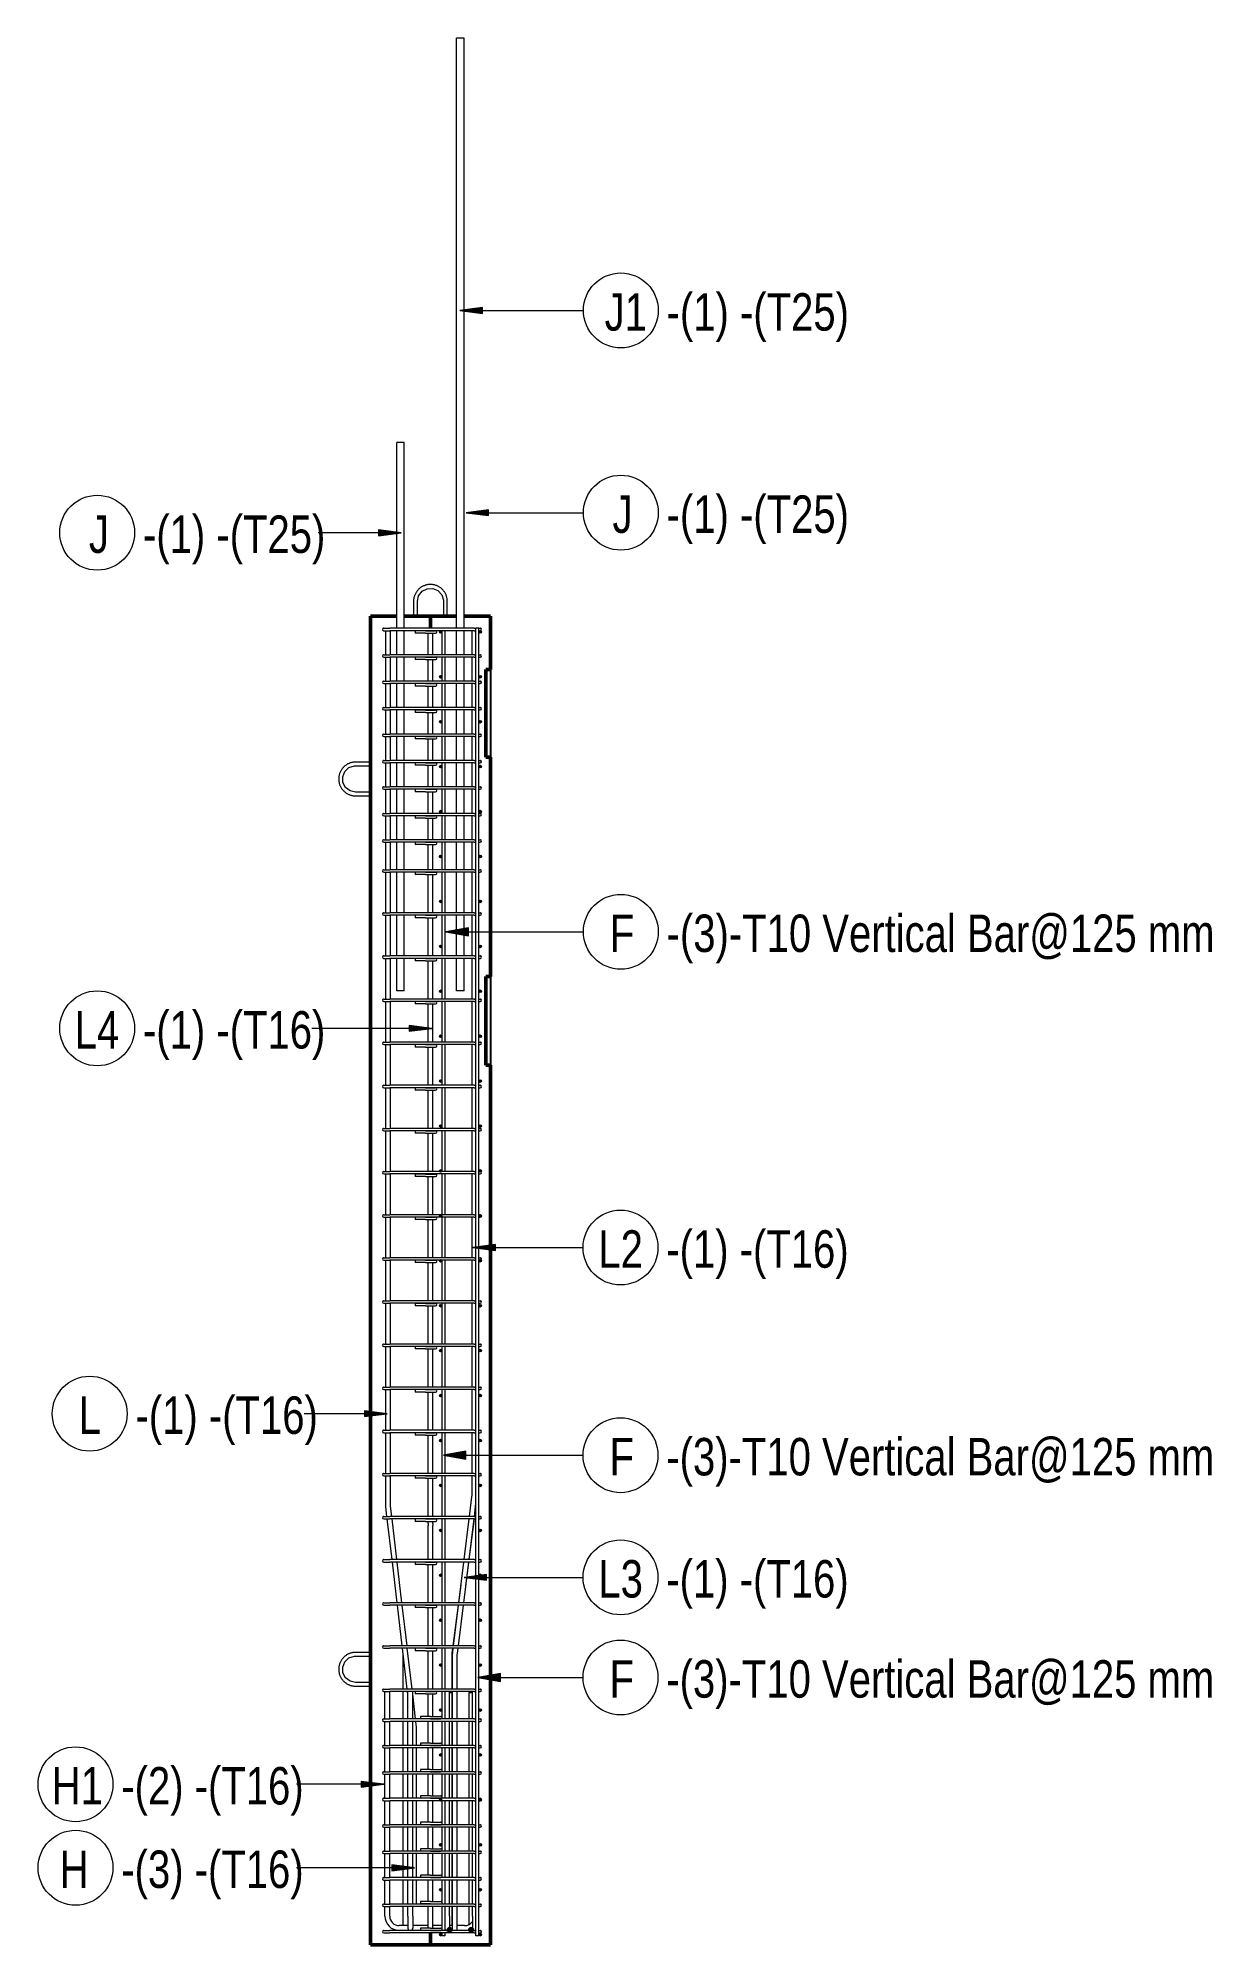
# Model space of a CAD drawing. Header units: millimetres. Extents: x 18954 to 39483, y -1618 to 21231.
# Drawn here: x 18954 to 22874, y -1395 to 4970 of the extents above.
import ezdxf

# ---------------------------------------------------------------- set-up
doc = ezdxf.new("R2010")
doc.units = ezdxf.units.MM
doc.linetypes.add('Dash', pattern=[6.36, 3.18, -3.18])
for name, color, linetype, lineweight in [('A-GENM', 13, 'Continuous', 18), ('A-WALL', 113, 'Continuous', 25), ('A-WALL-HDLN', 110, 'Dash', 25), ('S-RBAR', 171, 'Continuous', 18), ('S-RBAR-IDEN', 171, 'Continuous', 9)]:
    doc.layers.add(name, color=color, linetype=linetype, lineweight=lineweight)
doc.styles.add('Nirmala UI Semilight', font='NirmalaS.ttf', dxfattribs={"width": 0.8, "height": 125})

msp = doc.modelspace()

# ---------------------------------------------------------------- texts
at = {"layer": 'S-RBAR-IDEN', "char_height": 125, "attachment_point": 1, "style": 'Nirmala UI Semilight'}
for s, insert, width in [('J1', (20846.3, 4118.6), 121.856), ('-(1) -(T25)', (21053.2, 4118.6), 705.485), ('J', (20872.7, 3443.5), 57.721), ('-(1) -(T25)', (21053.2, 3443.5), 705.485), ('J', (19123.9, 3376.5), 57.721), ('-(1) -(T25)', (19304.4, 3376.5), 705.485), ('F', (20863.5, 2044.4), 80.169), ('-(3)-T10 Vertical Bar@125 mm', (21053.2, 2044.4), 2180.59), ('L4', (19076.3, 1722), 173.164), ('-(1) -(T16)', (19304.4, 1722), 679.831), ('L2', (20825.5, 990.4), 169.958), ('-(1) -(T16)', (21052.2, 990.4), 679.831), ('L', (19089.7, 435.8), 80.169), ('-(1) -(T16)', (19279.4, 435.8), 679.831), ('F', (20862.5, 297.1), 80.169), ('-(3)-T10 Vertical Bar@125 mm', (21052.2, 297.1), 2180.59), ('L3', (20825.5, -110.6), 169.958), ('-(1) -(T16)', (21052.2, -110.6), 679.831), ('F', (20862.5, -444.8), 80.169), ('-(3)-T10 Vertical Bar@125 mm', (21052.2, -444.8), 2180.59), ('H1', (18999.9, -801.4), 182.785), ('-(2) -(T16)', (19232, -801.4), 705.485), ('H', (19026.3, -1080), 118.65), ('-(3) -(T16)', (19232, -1080), 705.485)]:
    msp.add_mtext(s, dxfattribs=dict(at, insert=insert, width=width))

# ---------------------------------------------------------------- blocks, each defined once
blk = doc.blocks.new('12_7Ø_ Lifting Insert_COLUMN - 12_9Ø Lifting insert-1653057-Elevation Right 3')
at = {"layer": 'A-GENM'}
for p, q in [((20064.6, 2553.3), (20014.6, 2553.3)), ((20014.6, 2540.6), (20064.6, 2540.6)), ((20064.6, 2453.3), (20014.6, 2453.3)), ((20014.6, 2440.6), (20064.6, 2440.6))]:
    blk.add_line(p, q, dxfattribs=at)
at = {"layer": 'A-GENM', "flags": 128}
for points in [[(20014.6, 2553.3), (20012.3, 2553.3), (20010.1, 2553.2), (20007.8, 2552.9), (20005.6, 2552.6), (20003.4, 2552.2), (20001.2, 2551.7), (19999, 2551.2), (19996.8, 2550.5), (19994.7, 2549.7), (19992.6, 2548.9), (19990.6, 2548), (19988.5, 2547), (19986.6, 2545.9), (19984.6, 2544.7), (19982.8, 2543.5), (19980.9, 2542.2), (19979.1, 2540.8), (19977.4, 2539.4), (19975.7, 2537.8), (19974.1, 2536.3), (19972.6, 2534.6), (19971.1, 2532.9), (19969.7, 2531.1), (19968.4, 2529.3), (19967.2, 2527.4), (19966, 2525.5), (19964.9, 2523.6), (19963.8, 2521.6), (19962.9, 2519.5), (19962, 2517.4), (19961.3, 2515.3), (19960.6, 2513.2), (19960, 2511), (19959.5, 2508.8), (19959, 2506.6), (19958.7, 2504.3), (19958.5, 2502.1), (19958.3, 2499.9), (19958.2, 2497.6), (19958.2, 2495.4), (19958.4, 2493.1), (19958.6, 2490.9), (19958.8, 2488.6), (19959.2, 2486.4), (19959.7, 2484.2), (19960.2, 2482), (19960.9, 2479.9), (19961.6, 2477.7), (19962.4, 2475.6), (19963.3, 2473.6), (19964.3, 2471.5), (19965.4, 2469.5), (19966.5, 2467.6), (19967.7, 2465.7), (19969, 2463.8), (19970.4, 2462), (19971.8, 2460.3), (19973.3, 2458.6), (19974.9, 2457), (19976.5, 2455.4), (19978.2, 2454), (19979.9, 2452.5), (19981.8, 2451.2), (19983.6, 2449.9), (19985.5, 2448.7), (19987.5, 2447.6), (19989.5, 2446.5), (19991.5, 2445.6), (19993.6, 2444.7), (19995.7, 2443.9), (19997.8, 2443.2), (20000, 2442.6), (20002.2, 2442), (20004.4, 2441.6), (20006.6, 2441.2), (20008.9, 2440.9), (20011.1, 2440.8), (20013.4, 2440.7), (20014.6, 2440.6)], [(20014.6, 2453.3), (19996.2, 2457.4), (19981.2, 2468.9), (19972.4, 2485.6), (19971.5, 2504.4), (19978.7, 2521.8), (19992.5, 2534.7), (20010.4, 2540.5), (20014.6, 2540.6)]]:
    blk.add_lwpolyline(points, dxfattribs=at)
blk = doc.blocks.new('12_7Ø_ Lifting Insert_COLUMN - 12_9Ø Lifting insert-V1-Elevation Right 3')
at = {"layer": 'A-GENM'}
for p, q in [((20208.2, 3090), (20208.2, 3040)), ((20220.9, 3040), (20220.9, 3090)), ((20308.2, 3090), (20308.2, 3040)), ((20320.9, 3040), (20320.9, 3090))]:
    blk.add_line(p, q, dxfattribs=at)
at = {"layer": 'A-GENM', "flags": 128}
for points in [[(20320.9, 3090), (20320.9, 3092.3), (20320.7, 3094.5), (20320.5, 3096.7), (20320.2, 3099), (20319.8, 3101.2), (20319.3, 3103.4), (20318.7, 3105.6), (20318.1, 3107.7), (20317.3, 3109.9), (20316.5, 3111.9), (20315.6, 3114), (20314.6, 3116), (20313.5, 3118), (20312.3, 3119.9), (20311.1, 3121.8), (20309.8, 3123.7), (20308.4, 3125.4), (20306.9, 3127.2), (20305.4, 3128.8), (20303.8, 3130.4), (20302.2, 3132), (20300.5, 3133.4), (20298.7, 3134.8), (20296.9, 3136.2), (20295, 3137.4), (20293.1, 3138.6), (20291.1, 3139.7), (20289.1, 3140.7), (20287.1, 3141.7), (20285, 3142.5), (20282.9, 3143.3), (20280.7, 3144), (20278.6, 3144.6), (20276.4, 3145.1), (20274.1, 3145.5), (20271.9, 3145.9), (20269.7, 3146.1), (20267.4, 3146.3), (20265.2, 3146.3), (20262.9, 3146.3), (20260.7, 3146.2), (20258.4, 3146), (20256.2, 3145.7), (20254, 3145.3), (20251.8, 3144.9), (20249.6, 3144.3), (20247.4, 3143.7), (20245.3, 3142.9), (20243.2, 3142.1), (20241.1, 3141.2), (20239.1, 3140.3), (20237.1, 3139.2), (20235.2, 3138.1), (20233.3, 3136.8), (20231.4, 3135.6), (20229.6, 3134.2), (20227.9, 3132.8), (20226.2, 3131.3), (20224.6, 3129.7), (20223, 3128.1), (20221.5, 3126.4), (20220.1, 3124.6), (20218.8, 3122.8), (20217.5, 3121), (20216.3, 3119), (20215.2, 3117.1), (20214.1, 3115.1), (20213.2, 3113.1), (20212.3, 3111), (20211.5, 3108.9), (20210.8, 3106.7), (20210.1, 3104.6), (20209.6, 3102.4), (20209.1, 3100.2), (20208.8, 3098), (20208.5, 3095.7), (20208.3, 3093.5), (20208.2, 3091.2), (20208.2, 3090)], [(20220.9, 3090), (20225, 3108.4), (20236.4, 3123.4), (20253.1, 3132.1), (20272, 3133), (20289.4, 3125.9), (20302.2, 3112.1), (20308, 3094.2), (20308.2, 3090)]]:
    blk.add_lwpolyline(points, dxfattribs=at)
blk = doc.blocks.new('M_Rebar Tag_rfa MARK - ARROW-794226-Elevation Right 3')
at = {"layer": 'S-RBAR-IDEN'}
blk.add_circle((20899.4, -168.2), 125, dxfattribs=at)
blk = doc.blocks.new('M_Rebar Tag_rfa Dimension - ARROW-793927-Elevation Right 3')
at = {"layer": 'S-RBAR-IDEN'}
blk.add_circle((20900.4, 1986.8), 125, dxfattribs=at)

# ---------------------------------------------------------------- hatches: boundary and pattern name
at = {"layer": 'S-RBAR'}
h = msp.add_hatch(color=256, dxfattribs=at)
edge = h.paths.add_edge_path()
edge.add_arc((20298.6, 2988), 4, 0, 360)
for points in [[(20298.6, 2984), (20302.6, 2988), (20298.6, 2992), (20294.9, 2987.7)], [(20430.6, 2984), (20434.6, 2988), (20430.6, 2992), (20426.6, 2988)], [(20298.6, 2834), (20302.6, 2838), (20298.6, 2842), (20294.9, 2837.7), (20297.7, 2834.9)], [(20430.6, 2834), (20434.6, 2838), (20430.6, 2842), (20426.6, 2838), (20429.7, 2834.9)], [(20298.6, 2684.1), (20302.6, 2688.1), (20298.6, 2692.1), (20294.9, 2687.7)], [(20430.6, 2684.1), (20434.6, 2688.1), (20430.6, 2692.1), (20426.6, 2688.1)], [(20298.6, 2534.1), (20302.6, 2538.1), (20298.6, 2542.1), (20294.9, 2537.8)], [(20430.6, 2534.1), (20434.6, 2538.1), (20430.6, 2542.1), (20426.6, 2538.1)], [(20298.6, 2384.1), (20302.6, 2388.1), (20298.6, 2392.1), (20294.9, 2387.8)], [(20430.6, 2384.1), (20434.6, 2388.1), (20430.6, 2392.1), (20426.6, 2388.1)], [(20298.6, 2234.2), (20302.6, 2238.2), (20298.6, 2242.2), (20294.9, 2237.8)], [(20430.6, 2234.2), (20434.6, 2238.2), (20430.6, 2242.2), (20426.6, 2238.2)], [(20298.6, 2084.2), (20302.6, 2088.2), (20298.6, 2092.2), (20294.9, 2087.9)], [(20430.6, 2084.2), (20434.6, 2088.2), (20430.6, 2092.2), (20426.6, 2088.2)], [(20298.6, 1934.2), (20302.6, 1938.2), (20298.6, 1942.2), (20294.9, 1937.9)], [(20430.6, 1934.2), (20434.6, 1938.2), (20430.6, 1942.2), (20426.6, 1938.2)], [(20298.6, 1784.3), (20302.6, 1788.3), (20298.6, 1792.3), (20294.9, 1788)], [(20430.6, 1784.3), (20434.6, 1788.3), (20430.6, 1792.3), (20426.6, 1788.3)], [(20298.6, 1634.3), (20302.6, 1638.3), (20298.6, 1642.3), (20294.9, 1638)], [(20430.6, 1634.3), (20434.6, 1638.3), (20430.6, 1642.3), (20426.6, 1638.3)], [(20298.6, 1484.3), (20302.6, 1488.3), (20298.6, 1492.3), (20294.9, 1488)], [(20430.6, 1484.3), (20434.6, 1488.3), (20430.6, 1492.3), (20426.6, 1488.3)], [(20298.6, 1334.4), (20302.6, 1338.4), (20298.6, 1342.4), (20294.9, 1338.1)], [(20430.6, 1334.4), (20434.6, 1338.4), (20430.6, 1342.4), (20426.6, 1338.4)], [(20298.6, 1184.4), (20302.6, 1188.4), (20298.6, 1192.4), (20294.9, 1188.1)], [(20430.6, 1184.4), (20434.6, 1188.4), (20430.6, 1192.4), (20426.6, 1188.4)], [(20298.6, 1034.4), (20302.6, 1038.4), (20298.6, 1042.4), (20294.9, 1038.1)], [(20430.6, 1034.4), (20434.6, 1038.4), (20430.6, 1042.4), (20426.6, 1038.4)], [(20298.6, 884.5), (20302.6, 888.5), (20298.6, 892.5), (20294.9, 888.2)], [(20430.6, 884.5), (20434.6, 888.5), (20430.6, 892.5), (20426.6, 888.5)], [(20298.6, 734.5), (20302.6, 738.5), (20298.6, 742.5), (20294.9, 738.2)], [(20430.6, 734.5), (20434.6, 738.5), (20430.6, 742.5), (20426.6, 738.5)], [(20298.6, 584.6), (20302.6, 588.6), (20298.6, 592.6), (20294.9, 588.2)], [(20430.6, 584.6), (20434.6, 588.6), (20430.6, 592.6), (20426.6, 588.6)], [(20298.6, 434.6), (20302.6, 438.6), (20298.6, 442.6), (20294.9, 438.3)], [(20430.6, 434.6), (20434.6, 438.6), (20430.6, 442.6), (20426.6, 438.6)], [(20298.6, 284.6), (20302.6, 288.6), (20298.6, 292.6), (20294.9, 288.3)], [(20430.6, 284.6), (20434.6, 288.6), (20430.6, 292.6), (20426.6, 288.6)], [(20298.6, 134.7), (20302.6, 138.7), (20298.6, 142.7), (20294.9, 138.3)], [(20430.6, 134.7), (20434.6, 138.7), (20430.6, 142.7), (20426.6, 138.7)], [(20298.6, -15.3), (20302.6, -11.3), (20298.6, -7.3), (20294.9, -11.6)], [(20430.6, -15.3), (20434.6, -11.3), (20430.6, -7.3), (20426.6, -11.3)], [(20298.6, -165.3), (20302.6, -161.3), (20298.6, -157.3), (20294.9, -161.6)], [(20430.6, -165.3), (20434.6, -161.3), (20430.6, -157.3), (20426.6, -161.3)], [(20298.6, -315.2), (20302.6, -311.2), (20298.6, -307.2), (20294.9, -311.6)], [(20430.6, -315.2), (20434.6, -311.2), (20430.6, -307.2), (20426.6, -311.2)], [(20298.6, -465.2), (20302.6, -461.2), (20298.6, -457.2), (20294.9, -461.5)], [(20430.6, -465.2), (20434.6, -461.2), (20430.6, -457.2), (20426.6, -461.2)], [(20298.6, -615.2), (20302.6, -611.2), (20298.6, -607.2), (20294.9, -611.5), (20296.9, -613.5)], [(20430.6, -615.2), (20434.6, -611.2), (20430.6, -607.2), (20426.6, -611.2), (20428.9, -613.5)], [(20298.6, -765.1), (20302.6, -761.1), (20298.6, -757.1), (20294.9, -761.5)], [(20430.6, -765.1), (20434.6, -761.1), (20430.6, -757.1), (20426.6, -761.1)], [(20298.6, -915.1), (20302.6, -911.1), (20298.6, -907.1), (20294.9, -911.4)], [(20430.6, -915.1), (20434.6, -911.1), (20430.6, -907.1), (20426.6, -911.1)], [(20298.6, -1065.1), (20302.6, -1061.1), (20298.6, -1057.1), (20294.9, -1061.4)], [(20430.6, -1065.1), (20434.6, -1061.1), (20430.6, -1057.1), (20426.6, -1061.1)], [(20298.6, -1215), (20302.6, -1211), (20298.6, -1207), (20294.9, -1211.4)], [(20430.6, -1215), (20434.6, -1211), (20430.6, -1207), (20426.6, -1211)], [(20298.6, -1365), (20302.6, -1361), (20298.6, -1357), (20294.9, -1361.4)], [(20326.2, -1352.4), (20335.1, -1349.5), (20335.1, -1340.1), (20326.2, -1337.2), (20320.7, -1344.8), (20325.4, -1351.2)], [(20398, -1352.4), (20406.9, -1349.5), (20406.9, -1340.1), (20398, -1337.2), (20392.5, -1344.8)], [(20430.6, -1365), (20434.6, -1361), (20430.6, -1357), (20426.9, -1361.4)]]:
    msp.add_hatch(color=256, dxfattribs=at).paths.add_polyline_path(points)
h = msp.add_hatch(color=256, dxfattribs=at)
edge = h.paths.add_edge_path()
edge.add_arc((20430.6, 2988), 4, 0, 360)
h = msp.add_hatch(color=256, dxfattribs=at)
edge = h.paths.add_edge_path()
edge.add_arc((20298.6, 2838), 4, 0, 360)
h = msp.add_hatch(color=256, dxfattribs=at)
edge = h.paths.add_edge_path()
edge.add_arc((20430.6, 2838), 4, 0, 360)
h = msp.add_hatch(color=256, dxfattribs=at)
edge = h.paths.add_edge_path()
edge.add_arc((20298.6, 2688.1), 4, 0, 360)
h = msp.add_hatch(color=256, dxfattribs=at)
edge = h.paths.add_edge_path()
edge.add_arc((20430.6, 2688.1), 4, 0, 360)
h = msp.add_hatch(color=256, dxfattribs=at)
edge = h.paths.add_edge_path()
edge.add_arc((20298.6, 2538.1), 4, 0, 360)
h = msp.add_hatch(color=256, dxfattribs=at)
edge = h.paths.add_edge_path()
edge.add_arc((20430.6, 2538.1), 4, 0, 360)
h = msp.add_hatch(color=256, dxfattribs=at)
edge = h.paths.add_edge_path()
edge.add_arc((20298.6, 2388.1), 4, 0, 360)
h = msp.add_hatch(color=256, dxfattribs=at)
edge = h.paths.add_edge_path()
edge.add_arc((20430.6, 2388.1), 4, 0, 360)
h = msp.add_hatch(color=256, dxfattribs=at)
edge = h.paths.add_edge_path()
edge.add_arc((20298.6, 2238.2), 4, 0, 360)
h = msp.add_hatch(color=256, dxfattribs=at)
edge = h.paths.add_edge_path()
edge.add_arc((20430.6, 2238.2), 4, 0, 360)
h = msp.add_hatch(color=256, dxfattribs=at)
edge = h.paths.add_edge_path()
edge.add_arc((20298.6, 2088.2), 4, 0, 360)
h = msp.add_hatch(color=256, dxfattribs=at)
edge = h.paths.add_edge_path()
edge.add_arc((20430.6, 2088.2), 4, 0, 360)
h = msp.add_hatch(color=256, dxfattribs=at)
edge = h.paths.add_edge_path()
edge.add_arc((20298.6, 1938.2), 4, 0, 360)
h = msp.add_hatch(color=256, dxfattribs=at)
edge = h.paths.add_edge_path()
edge.add_arc((20430.6, 1938.2), 4, 0, 360)
h = msp.add_hatch(color=256, dxfattribs=at)
edge = h.paths.add_edge_path()
edge.add_arc((20298.6, 1788.3), 4, 0, 360)
h = msp.add_hatch(color=256, dxfattribs=at)
edge = h.paths.add_edge_path()
edge.add_arc((20430.6, 1788.3), 4, 0, 360)
h = msp.add_hatch(color=256, dxfattribs=at)
edge = h.paths.add_edge_path()
edge.add_arc((20298.6, 1638.3), 4, 0, 360)
h = msp.add_hatch(color=256, dxfattribs=at)
edge = h.paths.add_edge_path()
edge.add_arc((20430.6, 1638.3), 4, 0, 360)
h = msp.add_hatch(color=256, dxfattribs=at)
edge = h.paths.add_edge_path()
edge.add_arc((20298.6, 1488.3), 4, 0, 360)
h = msp.add_hatch(color=256, dxfattribs=at)
edge = h.paths.add_edge_path()
edge.add_arc((20430.6, 1488.3), 4, 0, 360)
h = msp.add_hatch(color=256, dxfattribs=at)
edge = h.paths.add_edge_path()
edge.add_arc((20298.6, 1338.4), 4, 0, 360)
h = msp.add_hatch(color=256, dxfattribs=at)
edge = h.paths.add_edge_path()
edge.add_arc((20430.6, 1338.4), 4, 0, 360)
h = msp.add_hatch(color=256, dxfattribs=at)
edge = h.paths.add_edge_path()
edge.add_arc((20298.6, 1188.4), 4, 0, 360)
h = msp.add_hatch(color=256, dxfattribs=at)
edge = h.paths.add_edge_path()
edge.add_arc((20430.6, 1188.4), 4, 0, 360)
h = msp.add_hatch(color=256, dxfattribs=at)
edge = h.paths.add_edge_path()
edge.add_arc((20298.6, 1038.4), 4, 0, 360)
h = msp.add_hatch(color=256, dxfattribs=at)
edge = h.paths.add_edge_path()
edge.add_arc((20430.6, 1038.4), 4, 0, 360)
h = msp.add_hatch(color=256, dxfattribs=at)
edge = h.paths.add_edge_path()
edge.add_arc((20298.6, 888.5), 4, 0, 360)
h = msp.add_hatch(color=256, dxfattribs=at)
edge = h.paths.add_edge_path()
edge.add_arc((20430.6, 888.5), 4, 0, 360)
h = msp.add_hatch(color=256, dxfattribs=at)
edge = h.paths.add_edge_path()
edge.add_arc((20298.6, 738.5), 4, 0, 360)
h = msp.add_hatch(color=256, dxfattribs=at)
edge = h.paths.add_edge_path()
edge.add_arc((20430.6, 738.5), 4, 0, 360)
h = msp.add_hatch(color=256, dxfattribs=at)
edge = h.paths.add_edge_path()
edge.add_arc((20298.6, 588.6), 4, 0, 360)
h = msp.add_hatch(color=256, dxfattribs=at)
edge = h.paths.add_edge_path()
edge.add_arc((20430.6, 588.6), 4, 0, 360)
h = msp.add_hatch(color=256, dxfattribs=at)
edge = h.paths.add_edge_path()
edge.add_arc((20298.6, 438.6), 4, 0, 360)
h = msp.add_hatch(color=256, dxfattribs=at)
edge = h.paths.add_edge_path()
edge.add_arc((20430.6, 438.6), 4, 0, 360)
h = msp.add_hatch(color=256, dxfattribs=at)
edge = h.paths.add_edge_path()
edge.add_arc((20298.6, 288.6), 4, 0, 360)
h = msp.add_hatch(color=256, dxfattribs=at)
edge = h.paths.add_edge_path()
edge.add_arc((20430.6, 288.6), 4, 0, 360)
h = msp.add_hatch(color=256, dxfattribs=at)
edge = h.paths.add_edge_path()
edge.add_arc((20298.6, 138.7), 4, 0, 360)
h = msp.add_hatch(color=256, dxfattribs=at)
edge = h.paths.add_edge_path()
edge.add_arc((20430.6, 138.7), 4, 0, 360)
h = msp.add_hatch(color=256, dxfattribs=at)
edge = h.paths.add_edge_path()
edge.add_arc((20298.6, -11.3), 4, 0, 360)
h = msp.add_hatch(color=256, dxfattribs=at)
edge = h.paths.add_edge_path()
edge.add_arc((20430.6, -11.3), 4, 0, 360)
h = msp.add_hatch(color=256, dxfattribs=at)
edge = h.paths.add_edge_path()
edge.add_arc((20298.6, -161.3), 4, 0, 360)
h = msp.add_hatch(color=256, dxfattribs=at)
edge = h.paths.add_edge_path()
edge.add_arc((20430.6, -161.3), 4, 0, 360)
h = msp.add_hatch(color=256, dxfattribs=at)
edge = h.paths.add_edge_path()
edge.add_arc((20298.6, -311.2), 4, 0, 360)
h = msp.add_hatch(color=256, dxfattribs=at)
edge = h.paths.add_edge_path()
edge.add_arc((20430.6, -311.2), 4, 0, 360)
h = msp.add_hatch(color=256, dxfattribs=at)
edge = h.paths.add_edge_path()
edge.add_arc((20298.6, -461.2), 4, 0, 360)
h = msp.add_hatch(color=256, dxfattribs=at)
edge = h.paths.add_edge_path()
edge.add_arc((20430.6, -461.2), 4, 0, 360)
h = msp.add_hatch(color=256, dxfattribs=at)
edge = h.paths.add_edge_path()
edge.add_arc((20298.6, -611.2), 4, 0, 360)
h = msp.add_hatch(color=256, dxfattribs=at)
edge = h.paths.add_edge_path()
edge.add_arc((20430.6, -611.2), 4, 0, 360)
h = msp.add_hatch(color=256, dxfattribs=at)
edge = h.paths.add_edge_path()
edge.add_arc((20298.6, -761.1), 4, 0, 360)
h = msp.add_hatch(color=256, dxfattribs=at)
edge = h.paths.add_edge_path()
edge.add_arc((20430.6, -761.1), 4, 0, 360)
h = msp.add_hatch(color=256, dxfattribs=at)
edge = h.paths.add_edge_path()
edge.add_arc((20298.6, -911.1), 4, 0, 360)
h = msp.add_hatch(color=256, dxfattribs=at)
edge = h.paths.add_edge_path()
edge.add_arc((20430.6, -911.1), 4, 0, 360)
h = msp.add_hatch(color=256, dxfattribs=at)
edge = h.paths.add_edge_path()
edge.add_arc((20298.6, -1061.1), 4, 0, 360)
h = msp.add_hatch(color=256, dxfattribs=at)
edge = h.paths.add_edge_path()
edge.add_arc((20430.6, -1061.1), 4, 0, 360)
h = msp.add_hatch(color=256, dxfattribs=at)
edge = h.paths.add_edge_path()
edge.add_arc((20298.6, -1211), 4, 0, 360)
h = msp.add_hatch(color=256, dxfattribs=at)
edge = h.paths.add_edge_path()
edge.add_arc((20430.6, -1211), 4, 0, 360)
h = msp.add_hatch(color=256, dxfattribs=at)
edge = h.paths.add_edge_path()
edge.add_arc((20298.6, -1361), 4, 0, 360)
h = msp.add_hatch(color=256, dxfattribs=at)
edge = h.paths.add_edge_path()
edge.add_arc((20328.7, -1344.8), 8, 0, 360)
h = msp.add_hatch(color=256, dxfattribs=at)
edge = h.paths.add_edge_path()
edge.add_arc((20400.5, -1344.8), 8, 0, 360)
h = msp.add_hatch(color=256, dxfattribs=at)
edge = h.paths.add_edge_path()
edge.add_arc((20430.6, -1361), 4, 0, 360)
at = {"layer": 'S-RBAR-IDEN'}
for points in [[(20362.9, 4061), (20437.9, 4051.1), (20437.9, 4070.9)], [(20383.3, 3385.9), (20458.3, 3376), (20458.3, 3395.8)], [(20166.6, 3318.9), (20091.6, 3328.8), (20091.6, 3309)], [(20316.2, 1986.8), (20391.2, 1973.5), (20391.2, 2000)], [(20268.7, 1664.4), (20193.7, 1674.3), (20193.7, 1654.6)], [(20406.6, 932.8), (20481.6, 922.9), (20481.6, 942.6)], [(20119.7, 378.2), (20044.7, 388), (20044.7, 368.3)], [(20308.1, 239.5), (20383.1, 226.2), (20383.1, 252.7)], [(20376.7, -168.2), (20451.7, -178.1), (20451.7, -158.4)], [(20423.2, -502.4), (20498.2, -515.6), (20498.2, -489.2)], [(20108.5, -859), (20033.5, -849.2), (20033.5, -868.9)], [(20210.8, -1137.6), (20135.8, -1127.8), (20135.8, -1147.5)]]:
    msp.add_hatch(color=256, dxfattribs=at).paths.add_polyline_path(points)

# ---------------------------------------------------------------- linework, layer by layer
at = {"layer": 'A-WALL', "lineweight": 50}
for p, q in [((20064.6, 3040), (20064.6, -1395)), ((20152.1, 3040), (20064.6, 3040)), ((20352.1, 3040), (20177.1, 3040)), ((20264.6, 3040), (20264.6, 3000)), ((20464.6, 3040), (20377.1, 3040)), ((20464.6, 2862.1), (20464.6, 3040)), ((20449.6, 2569.9), (20449.6, 2862.1)), ((20449.6, 2862.1), (20464.6, 2862.1)), ((20464.6, 2569.9), (20449.6, 2569.9)), ((20464.6, 1838.1), (20464.6, 2569.9)), ((20449.6, 1541.3), (20449.6, 1838.1)), ((20449.6, 1838.1), (20464.6, 1838.1)), ((20464.6, 1541.3), (20449.6, 1541.3)), ((20464.6, -1395), (20464.6, 1541.3)), ((20064.6, -1395), (20464.6, -1395)), ((20264.6, -1355), (20264.6, -1395))]:
    msp.add_line(p, q, dxfattribs=at)
at = {"layer": 'A-WALL'}
for p, q in [((20464.6, 2862.1), (20464.6, 2569.9)), ((20464.6, 1838.1), (20464.6, 1541.3))]:
    msp.add_line(p, q, dxfattribs=at)
at = {"layer": 'A-WALL-HDLN'}
msp.add_line((20464.6, 1839.2), (20464.6, 1839), dxfattribs=at)
at = {"layer": 'S-RBAR'}
for p, q in [((20377.1, 4970), (20352.1, 4970)), ((20352.1, 3000), (20352.1, 4970)), ((20377.1, 3000), (20377.1, 4970)), ((20177.1, 3620), (20152.1, 3620)), ((20152.1, 3000), (20152.1, 3620)), ((20177.1, 3000), (20177.1, 3620)), ((20108.6, 3000), (20128.6, 3000)), ((20108.6, 2992), (20128.6, 2992)), ((20115.1, 2911.7), (20115.1, 2992)), ((20410.6, 3000), (20128.6, 3000)), ((20410.6, 2992), (20128.6, 2992)), ((20131.1, 2911.7), (20131.1, 2992)), ((20152.1, 2911.7), (20152.1, 2992)), ((20177.1, 2911.7), (20177.1, 2992)), ((20247.7, 2991.8), (20213.8, 2991.8)), ((20213.8, 2991.8), (20213.8, 2983.8)), ((20247.7, 2991.8), (20281.9, 2991.8)), ((20298.6, 2992), (20294.9, 2987.7)), ((20302.6, 2988), (20298.6, 2992)), ((20303.4, 2911.7), (20303.4, 2992)), ((20313.4, 2911.7), (20313.4, 2992)), ((20352.1, 2911.7), (20352.1, 2992)), ((20377.1, 2911.7), (20377.1, 2992)), ((20403.6, 2911.7), (20403.6, 2992)), ((20410.6, 3000), (20417.1, 3000)), ((20410.6, 2992), (20417.1, 2992)), ((20426.6, 3000), (20416.6, 3000)), ((20416.6, -1365), (20416.6, 3000)), ((20426.6, -1365), (20426.6, 3000)), ((20430.6, 2992), (20426.6, 2988)), ((20427.8, 3000), (20430.6, 3000)), ((20427.8, 2992), (20430.6, 2992)), ((20434.6, 2988), (20430.6, 2992)), ((20247.7, 2983.8), (20213.8, 2983.8)), ((20247.7, 2983.8), (20281.9, 2983.8)), ((20256.6, 2911.7), (20256.6, 2983.8)), ((20272.6, 2911.7), (20272.6, 2983.8)), ((20294.9, 2987.7), (20298.6, 2984)), ((20298.6, 2984), (20302.6, 2988)), ((20426.6, 2988), (20430.6, 2984)), ((20430.6, 2984), (20434.6, 2988)), ((20108.6, 2911.7), (20128.6, 2911.7)), ((20108.6, 2903.7), (20128.6, 2903.7)), ((20115.1, 2823.5), (20115.1, 2903.7)), ((20410.6, 2911.7), (20128.6, 2911.7)), ((20410.6, 2903.7), (20128.6, 2903.7)), ((20131.1, 2823.5), (20131.1, 2903.7)), ((20152.1, 2823.5), (20152.1, 2903.7)), ((20177.1, 2823.5), (20177.1, 2903.7)), ((20247.7, 2903.5), (20213.8, 2903.5)), ((20213.8, 2903.5), (20213.8, 2895.5)), ((20247.7, 2895.5), (20213.8, 2895.5)), ((20247.7, 2903.5), (20281.9, 2903.5)), ((20247.7, 2895.5), (20281.9, 2895.5)), ((20256.6, 2823.5), (20256.6, 2895.5)), ((20272.6, 2823.5), (20272.6, 2895.5)), ((20303.4, 2823.5), (20303.4, 2903.7)), ((20313.4, 2823.5), (20313.4, 2903.7)), ((20352.1, 2823.5), (20352.1, 2903.7)), ((20377.1, 2823.5), (20377.1, 2903.7)), ((20403.6, 2823.5), (20403.6, 2903.7)), ((20410.6, 2911.7), (20417.1, 2911.7)), ((20410.6, 2903.7), (20417.1, 2903.7)), ((20427.8, 2911.7), (20430.6, 2911.7)), ((20427.8, 2903.7), (20430.6, 2903.7)), ((20108.6, 2823.5), (20128.6, 2823.5)), ((20108.6, 2815.5), (20128.6, 2815.5)), ((20115.1, 2735.2), (20115.1, 2815.5)), ((20410.6, 2823.5), (20128.6, 2823.5)), ((20410.6, 2815.5), (20128.6, 2815.5)), ((20131.1, 2735.2), (20131.1, 2815.5)), ((20152.1, 2735.2), (20152.1, 2815.5)), ((20177.1, 2735.2), (20177.1, 2815.5)), ((20247.7, 2815.3), (20213.8, 2815.3)), ((20213.8, 2815.3), (20213.8, 2807.3)), ((20247.7, 2807.3), (20213.8, 2807.3)), ((20247.7, 2815.3), (20281.9, 2815.3)), ((20247.7, 2807.3), (20281.9, 2807.3)), ((20256.6, 2735.2), (20256.6, 2807.3)), ((20272.6, 2735.2), (20272.6, 2807.3)), ((20298.6, 2842), (20294.9, 2837.7)), ((20294.9, 2837.7), (20297.7, 2834.9)), ((20297.7, 2834.9), (20298.6, 2834)), ((20302.6, 2838), (20298.6, 2842)), ((20298.6, 2834), (20302.6, 2838)), ((20303.4, 2735.2), (20303.4, 2815.5)), ((20313.4, 2735.2), (20313.4, 2815.5)), ((20352.1, 2735.2), (20352.1, 2815.5)), ((20377.1, 2735.2), (20377.1, 2815.5)), ((20403.6, 2735.2), (20403.6, 2815.5)), ((20410.6, 2823.5), (20417.1, 2823.5)), ((20410.6, 2815.5), (20417.1, 2815.5)), ((20430.6, 2842), (20426.6, 2838)), ((20426.6, 2838), (20429.7, 2834.9)), ((20427.8, 2823.5), (20430.6, 2823.5)), ((20427.8, 2815.5), (20430.6, 2815.5)), ((20429.7, 2834.9), (20430.6, 2834)), ((20434.6, 2838), (20430.6, 2842)), ((20430.6, 2834), (20434.6, 2838)), ((20108.6, 2735.2), (20128.6, 2735.2)), ((20108.6, 2727.2), (20128.6, 2727.2)), ((20115.1, 2647), (20115.1, 2727.2)), ((20410.6, 2735.2), (20128.6, 2735.2)), ((20410.6, 2727.2), (20128.6, 2727.2)), ((20131.1, 2647), (20131.1, 2727.2)), ((20152.1, 2647), (20152.1, 2727.2)), ((20177.1, 2647), (20177.1, 2727.2)), ((20247.7, 2727.1), (20213.8, 2727.1)), ((20213.8, 2727.1), (20213.8, 2719.1)), ((20247.7, 2719.1), (20213.8, 2719.1)), ((20247.7, 2727.1), (20281.9, 2727.1)), ((20247.7, 2719.1), (20281.9, 2719.1)), ((20256.6, 2647), (20256.6, 2719.1)), ((20272.6, 2647), (20272.6, 2719.1)), ((20298.6, 2692.1), (20294.9, 2687.7)), ((20294.9, 2687.7), (20298.6, 2684.1)), ((20302.6, 2688.1), (20298.6, 2692.1)), ((20298.6, 2684.1), (20302.6, 2688.1)), ((20303.4, 2647), (20303.4, 2727.2)), ((20313.4, 2647), (20313.4, 2727.2)), ((20352.1, 2647), (20352.1, 2727.2)), ((20377.1, 2647), (20377.1, 2727.2)), ((20403.6, 2647), (20403.6, 2727.2)), ((20410.6, 2735.2), (20417.1, 2735.2)), ((20410.6, 2727.2), (20417.1, 2727.2)), ((20430.6, 2692.1), (20426.6, 2688.1)), ((20426.6, 2688.1), (20430.6, 2684.1)), ((20427.8, 2735.2), (20430.6, 2735.2)), ((20427.8, 2727.2), (20430.6, 2727.2)), ((20434.6, 2688.1), (20430.6, 2692.1)), ((20430.6, 2684.1), (20434.6, 2688.1)), ((20108.6, 2647), (20128.6, 2647)), ((20108.6, 2639), (20128.6, 2639)), ((20115.1, 2558.7), (20115.1, 2639)), ((20410.6, 2647), (20128.6, 2647)), ((20410.6, 2639), (20128.6, 2639)), ((20131.1, 2558.7), (20131.1, 2639)), ((20152.1, 2558.7), (20152.1, 2639)), ((20177.1, 2558.7), (20177.1, 2639)), ((20247.7, 2638.8), (20213.8, 2638.8)), ((20213.8, 2638.8), (20213.8, 2630.8)), ((20247.7, 2630.8), (20213.8, 2630.8)), ((20247.7, 2638.8), (20281.9, 2638.8)), ((20247.7, 2630.8), (20281.9, 2630.8)), ((20256.6, 2558.7), (20256.6, 2630.8)), ((20272.6, 2558.7), (20272.6, 2630.8)), ((20303.4, 2558.7), (20303.4, 2639)), ((20313.4, 2558.7), (20313.4, 2639)), ((20352.1, 2558.7), (20352.1, 2639)), ((20377.1, 2558.7), (20377.1, 2639)), ((20403.6, 2558.7), (20403.6, 2639)), ((20410.6, 2647), (20417.1, 2647)), ((20410.6, 2639), (20417.1, 2639)), ((20427.8, 2647), (20430.6, 2647)), ((20427.8, 2639), (20430.6, 2639)), ((20108.6, 2558.7), (20128.6, 2558.7)), ((20108.6, 2550.7), (20128.6, 2550.7)), ((20115.1, 2470.5), (20115.1, 2550.7)), ((20410.6, 2558.7), (20128.6, 2558.7)), ((20410.6, 2550.7), (20128.6, 2550.7)), ((20131.1, 2470.5), (20131.1, 2550.7)), ((20152.1, 2470.5), (20152.1, 2550.7)), ((20177.1, 2470.5), (20177.1, 2550.7)), ((20247.7, 2550.6), (20213.8, 2550.6)), ((20213.8, 2550.6), (20213.8, 2542.6)), ((20247.7, 2550.6), (20281.9, 2550.6)), ((20303.4, 2470.5), (20303.4, 2550.7)), ((20313.4, 2470.5), (20313.4, 2550.7)), ((20352.1, 2470.5), (20352.1, 2550.7)), ((20377.1, 2470.5), (20377.1, 2550.7)), ((20403.6, 2470.5), (20403.6, 2550.7)), ((20410.6, 2558.7), (20417.1, 2558.7)), ((20410.6, 2550.7), (20417.1, 2550.7)), ((20427.8, 2558.7), (20430.6, 2558.7)), ((20427.8, 2550.7), (20430.6, 2550.7)), ((20247.7, 2542.6), (20213.8, 2542.6)), ((20247.7, 2542.6), (20281.9, 2542.6)), ((20256.6, 2470.5), (20256.6, 2542.6)), ((20272.6, 2470.5), (20272.6, 2542.6)), ((20298.6, 2542.1), (20294.9, 2537.8)), ((20294.9, 2537.8), (20298.6, 2534.1)), ((20302.6, 2538.1), (20298.6, 2542.1)), ((20298.6, 2534.1), (20302.6, 2538.1)), ((20430.6, 2542.1), (20426.6, 2538.1)), ((20426.6, 2538.1), (20430.6, 2534.1)), ((20434.6, 2538.1), (20430.6, 2542.1)), ((20430.6, 2534.1), (20434.6, 2538.1)), ((20108.6, 2470.5), (20128.6, 2470.5)), ((20108.6, 2462.5), (20128.6, 2462.5)), ((20115.1, 2382.2), (20115.1, 2462.5)), ((20410.6, 2470.5), (20128.6, 2470.5)), ((20410.6, 2462.5), (20128.6, 2462.5)), ((20131.1, 2382.2), (20131.1, 2462.5)), ((20152.1, 2382.2), (20152.1, 2462.5)), ((20177.1, 2382.2), (20177.1, 2462.5)), ((20247.7, 2462.4), (20213.8, 2462.4)), ((20213.8, 2462.4), (20213.8, 2454.4)), ((20247.7, 2454.4), (20213.8, 2454.4)), ((20247.7, 2462.4), (20281.9, 2462.4)), ((20247.7, 2454.4), (20281.9, 2454.4)), ((20256.6, 2382.2), (20256.6, 2454.4)), ((20272.6, 2382.2), (20272.6, 2454.4)), ((20303.4, 2382.2), (20303.4, 2462.5)), ((20313.4, 2382.2), (20313.4, 2462.5)), ((20352.1, 2382.2), (20352.1, 2462.5)), ((20377.1, 2382.2), (20377.1, 2462.5)), ((20403.6, 2382.2), (20403.6, 2462.5)), ((20410.6, 2470.5), (20417.1, 2470.5)), ((20410.6, 2462.5), (20417.1, 2462.5)), ((20427.8, 2470.5), (20430.6, 2470.5)), ((20427.8, 2462.5), (20430.6, 2462.5)), ((20108.6, 2382.2), (20128.6, 2382.2)), ((20108.6, 2374.2), (20128.6, 2374.2)), ((20115.1, 2294), (20115.1, 2374.2)), ((20410.6, 2382.2), (20128.6, 2382.2)), ((20410.6, 2374.2), (20128.6, 2374.2)), ((20131.1, 2294), (20131.1, 2374.2)), ((20152.1, 2294), (20152.1, 2374.2)), ((20177.1, 2294), (20177.1, 2374.2)), ((20247.7, 2374.2), (20213.8, 2374.2)), ((20213.8, 2374.2), (20213.8, 2366.2)), ((20247.7, 2366.2), (20213.8, 2366.2)), ((20247.7, 2374.2), (20281.9, 2374.2)), ((20247.7, 2366.2), (20281.9, 2366.2)), ((20256.6, 2294), (20256.6, 2366.2)), ((20272.6, 2294), (20272.6, 2366.2)), ((20298.6, 2392.1), (20294.9, 2387.8)), ((20294.9, 2387.8), (20298.6, 2384.1)), ((20302.6, 2388.1), (20298.6, 2392.1)), ((20298.6, 2384.1), (20302.6, 2388.1)), ((20303.4, 2294), (20303.4, 2374.2)), ((20313.4, 2294), (20313.4, 2374.2)), ((20352.1, 2294), (20352.1, 2374.2)), ((20377.1, 2294), (20377.1, 2374.2)), ((20403.6, 2294), (20403.6, 2374.2)), ((20410.6, 2382.2), (20417.1, 2382.2)), ((20410.6, 2374.2), (20417.1, 2374.2)), ((20430.6, 2392.1), (20426.6, 2388.1)), ((20426.6, 2388.1), (20430.6, 2384.1)), ((20427.8, 2382.2), (20430.6, 2382.2)), ((20427.8, 2374.2), (20430.6, 2374.2)), ((20434.6, 2388.1), (20430.6, 2392.1)), ((20430.6, 2384.1), (20434.6, 2388.1)), ((20108.6, 2294), (20128.6, 2294)), ((20410.6, 2294), (20128.6, 2294)), ((20410.6, 2294), (20417.1, 2294)), ((20427.8, 2294), (20430.6, 2294)), ((20108.6, 2286), (20128.6, 2286)), ((20115.1, 2194.1), (20115.1, 2286)), ((20410.6, 2286), (20128.6, 2286)), ((20131.1, 2194.1), (20131.1, 2286)), ((20152.1, 2194.1), (20152.1, 2286)), ((20177.1, 2194.1), (20177.1, 2286)), ((20247.7, 2285.9), (20213.8, 2285.9)), ((20213.8, 2285.9), (20213.8, 2277.9)), ((20247.7, 2277.9), (20213.8, 2277.9)), ((20247.7, 2285.9), (20281.9, 2285.9)), ((20247.7, 2277.9), (20281.9, 2277.9)), ((20256.6, 2194.1), (20256.6, 2277.9)), ((20272.6, 2194.1), (20272.6, 2277.9)), ((20298.6, 2242.2), (20294.9, 2237.8)), ((20294.9, 2237.8), (20298.6, 2234.2)), ((20302.6, 2238.2), (20298.6, 2242.2)), ((20298.6, 2234.2), (20302.6, 2238.2)), ((20303.4, 2194.1), (20303.4, 2286)), ((20313.4, 2194.1), (20313.4, 2286)), ((20352.1, 2194.1), (20352.1, 2286)), ((20377.1, 2194.1), (20377.1, 2286)), ((20403.6, 2194.1), (20403.6, 2286)), ((20410.6, 2286), (20417.1, 2286)), ((20430.6, 2242.2), (20426.6, 2238.2)), ((20426.6, 2238.2), (20430.6, 2234.2)), ((20427.8, 2286), (20430.6, 2286)), ((20434.6, 2238.2), (20430.6, 2242.2)), ((20430.6, 2234.2), (20434.6, 2238.2)), ((20108.6, 2194.1), (20128.6, 2194.1)), ((20108.6, 2186.1), (20128.6, 2186.1)), ((20115.1, 2050.1), (20115.1, 2186.1)), ((20410.6, 2194.1), (20128.6, 2194.1)), ((20410.6, 2186.1), (20128.6, 2186.1)), ((20131.1, 2050.1), (20131.1, 2186.1)), ((20152.1, 2050.1), (20152.1, 2186.1)), ((20177.1, 2050.1), (20177.1, 2186.1)), ((20247.7, 2185.8), (20213.8, 2185.8)), ((20213.8, 2185.8), (20213.8, 2177.8)), ((20247.7, 2177.8), (20213.8, 2177.8)), ((20247.7, 2185.8), (20281.9, 2185.8)), ((20247.7, 2177.8), (20281.9, 2177.8)), ((20256.6, 2050.1), (20256.6, 2177.8)), ((20272.6, 2050.1), (20272.6, 2177.8)), ((20303.4, 2050.1), (20303.4, 2186.1)), ((20313.4, 2050.1), (20313.4, 2186.1)), ((20352.1, 2050.1), (20352.1, 2186.1)), ((20377.1, 2050.1), (20377.1, 2186.1)), ((20403.6, 2050.1), (20403.6, 2186.1)), ((20410.6, 2194.1), (20417.1, 2194.1)), ((20410.6, 2186.1), (20417.1, 2186.1)), ((20427.8, 2194.1), (20430.6, 2194.1)), ((20427.8, 2186.1), (20430.6, 2186.1)), ((20108.6, 2050.1), (20128.6, 2050.1)), ((20108.6, 2042.1), (20128.6, 2042.1)), ((20115.1, 1906.2), (20115.1, 2042.1)), ((20410.6, 2050.1), (20128.6, 2050.1)), ((20410.6, 2042.1), (20128.6, 2042.1)), ((20131.1, 1906.2), (20131.1, 2042.1)), ((20152.1, 1906.2), (20152.1, 2042.1)), ((20177.1, 1906.2), (20177.1, 2042.1)), ((20247.7, 2041.9), (20213.8, 2041.9)), ((20213.8, 2041.9), (20213.8, 2033.9)), ((20247.7, 2041.9), (20281.9, 2041.9)), ((20298.6, 2092.2), (20294.9, 2087.9)), ((20294.9, 2087.9), (20298.6, 2084.2)), ((20302.6, 2088.2), (20298.6, 2092.2)), ((20298.6, 2084.2), (20302.6, 2088.2)), ((20303.4, 1906.2), (20303.4, 2042.1)), ((20313.4, 1906.2), (20313.4, 2042.1)), ((20352.1, 1906.2), (20352.1, 2042.1)), ((20377.1, 1906.2), (20377.1, 2042.1)), ((20403.6, 1906.2), (20403.6, 2042.1)), ((20410.6, 2050.1), (20417.1, 2050.1)), ((20410.6, 2042.1), (20417.1, 2042.1)), ((20430.6, 2092.2), (20426.6, 2088.2)), ((20426.6, 2088.2), (20430.6, 2084.2)), ((20427.8, 2050.1), (20430.6, 2050.1)), ((20427.8, 2042.1), (20430.6, 2042.1)), ((20434.6, 2088.2), (20430.6, 2092.2)), ((20430.6, 2084.2), (20434.6, 2088.2)), ((20247.7, 2033.9), (20213.8, 2033.9)), ((20247.7, 2033.9), (20281.9, 2033.9)), ((20256.6, 1906.2), (20256.6, 2033.9)), ((20272.6, 1906.2), (20272.6, 2033.9)), ((20298.6, 1942.2), (20294.9, 1937.9)), ((20294.9, 1937.9), (20298.6, 1934.2)), ((20302.6, 1938.2), (20298.6, 1942.2)), ((20298.6, 1934.2), (20302.6, 1938.2)), ((20430.6, 1942.2), (20426.6, 1938.2)), ((20426.6, 1938.2), (20430.6, 1934.2)), ((20434.6, 1938.2), (20430.6, 1942.2)), ((20430.6, 1934.2), (20434.6, 1938.2)), ((20108.6, 1906.2), (20128.6, 1906.2)), ((20108.6, 1898.2), (20128.6, 1898.2)), ((20115.1, 1762.2), (20115.1, 1898.2)), ((20410.6, 1906.2), (20128.6, 1906.2)), ((20410.6, 1898.2), (20128.6, 1898.2)), ((20131.1, 1762.2), (20131.1, 1898.2)), ((20152.1, 1790), (20152.1, 1898.2)), ((20177.1, 1790), (20177.1, 1898.2)), ((20247.7, 1898), (20213.8, 1898)), ((20213.8, 1898), (20213.8, 1890)), ((20247.7, 1890), (20213.8, 1890)), ((20247.7, 1898), (20281.9, 1898)), ((20247.7, 1890), (20281.9, 1890)), ((20256.6, 1762.2), (20256.6, 1890)), ((20272.6, 1762.2), (20272.6, 1890)), ((20303.4, 1762.2), (20303.4, 1898.2)), ((20313.4, 1762.2), (20313.4, 1898.2)), ((20352.1, 1790), (20352.1, 1898.2)), ((20377.1, 1790), (20377.1, 1898.2)), ((20403.6, 1762.2), (20403.6, 1898.2)), ((20410.6, 1906.2), (20417.1, 1906.2)), ((20410.6, 1898.2), (20417.1, 1898.2)), ((20427.8, 1906.2), (20430.6, 1906.2)), ((20427.8, 1898.2), (20430.6, 1898.2)), ((20177.1, 1790), (20152.1, 1790)), ((20298.6, 1792.3), (20294.9, 1788)), ((20294.9, 1788), (20298.6, 1784.3)), ((20302.6, 1788.3), (20298.6, 1792.3)), ((20298.6, 1784.3), (20302.6, 1788.3)), ((20377.1, 1790), (20352.1, 1790)), ((20430.6, 1792.3), (20426.6, 1788.3)), ((20426.6, 1788.3), (20430.6, 1784.3)), ((20434.6, 1788.3), (20430.6, 1792.3)), ((20430.6, 1784.3), (20434.6, 1788.3)), ((20108.6, 1762.2), (20128.6, 1762.2)), ((20108.6, 1754.2), (20128.6, 1754.2)), ((20115.1, 1618.3), (20115.1, 1754.2)), ((20410.6, 1762.2), (20128.6, 1762.2)), ((20410.6, 1754.2), (20128.6, 1754.2)), ((20131.1, 1618.3), (20131.1, 1754.2)), ((20247.7, 1754), (20213.8, 1754)), ((20213.8, 1754), (20213.8, 1746)), ((20247.7, 1746), (20213.8, 1746)), ((20247.7, 1754), (20281.9, 1754)), ((20247.7, 1746), (20281.9, 1746)), ((20256.6, 1618.3), (20256.6, 1746)), ((20272.6, 1618.3), (20272.6, 1746)), ((20303.4, 1618.3), (20303.4, 1754.2)), ((20313.4, 1618.3), (20313.4, 1754.2)), ((20403.6, 1618.3), (20403.6, 1754.2)), ((20410.6, 1762.2), (20417.1, 1762.2)), ((20410.6, 1754.2), (20417.1, 1754.2)), ((20427.8, 1762.2), (20430.6, 1762.2)), ((20427.8, 1754.2), (20430.6, 1754.2)), ((20108.6, 1618.3), (20128.6, 1618.3)), ((20108.6, 1610.3), (20128.6, 1610.3)), ((20115.1, 1474.3), (20115.1, 1610.3)), ((20410.6, 1618.3), (20128.6, 1618.3)), ((20410.6, 1610.3), (20128.6, 1610.3)), ((20131.1, 1474.3), (20131.1, 1610.3)), ((20247.7, 1610.1), (20213.8, 1610.1)), ((20213.8, 1610.1), (20213.8, 1602.1)), ((20247.7, 1602.1), (20213.8, 1602.1)), ((20247.7, 1610.1), (20281.9, 1610.1)), ((20247.7, 1602.1), (20281.9, 1602.1)), ((20256.6, 1474.3), (20256.6, 1602.1)), ((20272.6, 1474.3), (20272.6, 1602.1)), ((20298.6, 1642.3), (20294.9, 1638)), ((20294.9, 1638), (20298.6, 1634.3)), ((20302.6, 1638.3), (20298.6, 1642.3)), ((20298.6, 1634.3), (20302.6, 1638.3)), ((20303.4, 1474.3), (20303.4, 1610.3)), ((20313.4, 1474.3), (20313.4, 1610.3)), ((20403.6, 1474.3), (20403.6, 1610.3)), ((20410.6, 1618.3), (20417.1, 1618.3)), ((20410.6, 1610.3), (20417.1, 1610.3)), ((20430.6, 1642.3), (20426.6, 1638.3)), ((20426.6, 1638.3), (20430.6, 1634.3)), ((20427.8, 1618.3), (20430.6, 1618.3)), ((20427.8, 1610.3), (20430.6, 1610.3)), ((20434.6, 1638.3), (20430.6, 1642.3)), ((20430.6, 1634.3), (20434.6, 1638.3)), ((20108.6, 1474.3), (20128.6, 1474.3)), ((20108.6, 1466.3), (20128.6, 1466.3)), ((20115.1, 1330.4), (20115.1, 1466.3)), ((20410.6, 1474.3), (20128.6, 1474.3)), ((20410.6, 1466.3), (20128.6, 1466.3)), ((20131.1, 1330.4), (20131.1, 1466.3)), ((20247.7, 1466.1), (20213.8, 1466.1)), ((20213.8, 1466.1), (20213.8, 1458.1)), ((20247.7, 1466.1), (20281.9, 1466.1)), ((20298.6, 1492.3), (20294.9, 1488)), ((20294.9, 1488), (20298.6, 1484.3)), ((20302.6, 1488.3), (20298.6, 1492.3)), ((20298.6, 1484.3), (20302.6, 1488.3)), ((20303.4, 1330.4), (20303.4, 1466.3)), ((20313.4, 1330.4), (20313.4, 1466.3)), ((20403.6, 1330.4), (20403.6, 1466.3)), ((20410.6, 1474.3), (20417.1, 1474.3)), ((20410.6, 1466.3), (20417.1, 1466.3)), ((20430.6, 1492.3), (20426.6, 1488.3)), ((20426.6, 1488.3), (20430.6, 1484.3)), ((20427.8, 1474.3), (20430.6, 1474.3)), ((20427.8, 1466.3), (20430.6, 1466.3)), ((20434.6, 1488.3), (20430.6, 1492.3)), ((20430.6, 1484.3), (20434.6, 1488.3)), ((20247.7, 1458.1), (20213.8, 1458.1)), ((20247.7, 1458.1), (20281.9, 1458.1)), ((20256.6, 1330.4), (20256.6, 1458.1)), ((20272.6, 1330.4), (20272.6, 1458.1)), ((20298.6, 1342.4), (20294.9, 1338.1)), ((20294.9, 1338.1), (20298.6, 1334.4)), ((20302.6, 1338.4), (20298.6, 1342.4)), ((20298.6, 1334.4), (20302.6, 1338.4)), ((20430.6, 1342.4), (20426.6, 1338.4)), ((20426.6, 1338.4), (20430.6, 1334.4)), ((20434.6, 1338.4), (20430.6, 1342.4)), ((20430.6, 1334.4), (20434.6, 1338.4)), ((20108.6, 1330.4), (20128.6, 1330.4)), ((20108.6, 1322.4), (20128.6, 1322.4)), ((20115.1, 1186.4), (20115.1, 1322.4)), ((20410.6, 1330.4), (20128.6, 1330.4)), ((20410.6, 1322.4), (20128.6, 1322.4)), ((20131.1, 1186.4), (20131.1, 1322.4)), ((20247.7, 1322.2), (20213.8, 1322.2)), ((20213.8, 1322.2), (20213.8, 1314.2)), ((20247.7, 1314.2), (20213.8, 1314.2)), ((20247.7, 1322.2), (20281.9, 1322.2)), ((20247.7, 1314.2), (20281.9, 1314.2)), ((20256.6, 1186.4), (20256.6, 1314.2)), ((20272.6, 1186.4), (20272.6, 1314.2)), ((20303.4, 1186.4), (20303.4, 1322.4)), ((20313.4, 1186.4), (20313.4, 1322.4)), ((20403.6, 1186.4), (20403.6, 1322.4)), ((20410.6, 1330.4), (20417.1, 1330.4)), ((20410.6, 1322.4), (20417.1, 1322.4)), ((20427.8, 1330.4), (20430.6, 1330.4)), ((20427.8, 1322.4), (20430.6, 1322.4)), ((20108.6, 1186.4), (20128.6, 1186.4)), ((20108.6, 1178.4), (20128.6, 1178.4)), ((20115.1, 1042.5), (20115.1, 1178.4)), ((20410.6, 1186.4), (20128.6, 1186.4)), ((20410.6, 1178.4), (20128.6, 1178.4)), ((20131.1, 1042.5), (20131.1, 1178.4)), ((20247.7, 1178.2), (20213.8, 1178.2)), ((20213.8, 1178.2), (20213.8, 1170.2)), ((20247.7, 1170.2), (20213.8, 1170.2)), ((20247.7, 1178.2), (20281.9, 1178.2)), ((20247.7, 1170.2), (20281.9, 1170.2)), ((20256.6, 1042.5), (20256.6, 1170.2)), ((20272.6, 1042.5), (20272.6, 1170.2)), ((20298.6, 1192.4), (20294.9, 1188.1)), ((20294.9, 1188.1), (20298.6, 1184.4)), ((20302.6, 1188.4), (20298.6, 1192.4)), ((20298.6, 1184.4), (20302.6, 1188.4)), ((20303.4, 1042.5), (20303.4, 1178.4)), ((20313.4, 1042.5), (20313.4, 1178.4)), ((20403.6, 1042.5), (20403.6, 1178.4)), ((20410.6, 1186.4), (20417.1, 1186.4)), ((20410.6, 1178.4), (20417.1, 1178.4)), ((20430.6, 1192.4), (20426.6, 1188.4)), ((20426.6, 1188.4), (20430.6, 1184.4)), ((20427.8, 1186.4), (20430.6, 1186.4)), ((20427.8, 1178.4), (20430.6, 1178.4)), ((20434.6, 1188.4), (20430.6, 1192.4)), ((20430.6, 1184.4), (20434.6, 1188.4)), ((20108.6, 1042.5), (20128.6, 1042.5)), ((20108.6, 1034.5), (20128.6, 1034.5)), ((20115.1, 898.5), (20115.1, 1034.5)), ((20410.6, 1042.5), (20128.6, 1042.5)), ((20410.6, 1034.5), (20128.6, 1034.5)), ((20131.1, 898.5), (20131.1, 1034.5)), ((20247.7, 1034.3), (20213.8, 1034.3)), ((20213.8, 1034.3), (20213.8, 1026.3)), ((20247.7, 1026.3), (20213.8, 1026.3)), ((20247.7, 1034.3), (20281.9, 1034.3)), ((20247.7, 1026.3), (20281.9, 1026.3)), ((20256.6, 898.5), (20256.6, 1026.3)), ((20272.6, 898.5), (20272.6, 1026.3)), ((20298.6, 1042.4), (20294.9, 1038.1)), ((20294.9, 1038.1), (20298.6, 1034.4)), ((20302.6, 1038.4), (20298.6, 1042.4)), ((20298.6, 1034.4), (20302.6, 1038.4)), ((20303.4, 898.5), (20303.4, 1034.5)), ((20313.4, 898.5), (20313.4, 1034.5)), ((20403.6, 898.5), (20403.6, 1034.5)), ((20410.6, 1042.5), (20417.1, 1042.5)), ((20410.6, 1034.5), (20417.1, 1034.5)), ((20430.6, 1042.4), (20426.6, 1038.4)), ((20426.6, 1038.4), (20430.6, 1034.4)), ((20427.8, 1042.5), (20430.6, 1042.5)), ((20427.8, 1034.5), (20430.6, 1034.5)), ((20434.6, 1038.4), (20430.6, 1042.4)), ((20430.6, 1034.4), (20434.6, 1038.4)), ((20108.6, 898.5), (20128.6, 898.5)), ((20410.6, 898.5), (20128.6, 898.5)), ((20298.6, 892.5), (20294.9, 888.2)), ((20302.6, 888.5), (20298.6, 892.5)), ((20410.6, 898.5), (20417.1, 898.5)), ((20430.6, 892.5), (20426.6, 888.5)), ((20427.8, 898.5), (20430.6, 898.5)), ((20434.6, 888.5), (20430.6, 892.5)), ((20108.6, 890.5), (20128.6, 890.5)), ((20115.1, 754.6), (20115.1, 890.5)), ((20410.6, 890.5), (20128.6, 890.5)), ((20131.1, 754.6), (20131.1, 890.5)), ((20247.7, 890.3), (20213.8, 890.3)), ((20213.8, 890.3), (20213.8, 882.3)), ((20247.7, 882.3), (20213.8, 882.3)), ((20247.7, 890.3), (20281.9, 890.3)), ((20247.7, 882.3), (20281.9, 882.3)), ((20256.6, 754.6), (20256.6, 882.2)), ((20272.6, 754.6), (20272.6, 882.2)), ((20294.9, 888.2), (20298.6, 884.5)), ((20298.6, 884.5), (20302.6, 888.5)), ((20303.4, 754.6), (20303.4, 890.5)), ((20313.4, 754.6), (20313.4, 890.5)), ((20403.6, 754.6), (20403.6, 890.5)), ((20410.6, 890.5), (20417.1, 890.5)), ((20426.6, 888.5), (20430.6, 884.5)), ((20427.8, 890.5), (20430.6, 890.5)), ((20430.6, 884.5), (20434.6, 888.5)), ((20108.6, 754.6), (20128.6, 754.6)), ((20108.6, 746.6), (20128.6, 746.6)), ((20115.1, 610.6), (20115.1, 746.6)), ((20410.6, 754.6), (20128.6, 754.6)), ((20410.6, 746.6), (20128.6, 746.6)), ((20131.1, 610.6), (20131.1, 746.6)), ((20247.7, 746.4), (20213.8, 746.4)), ((20213.8, 746.4), (20213.8, 738.4)), ((20247.7, 738.4), (20213.8, 738.4)), ((20247.7, 746.4), (20281.9, 746.4)), ((20247.7, 738.4), (20281.9, 738.4)), ((20256.6, 610.6), (20256.6, 738.4)), ((20272.6, 610.6), (20272.6, 738.4)), ((20298.6, 742.5), (20294.9, 738.2)), ((20294.9, 738.2), (20298.6, 734.5)), ((20302.6, 738.5), (20298.6, 742.5)), ((20298.6, 734.5), (20302.6, 738.5)), ((20303.4, 610.6), (20303.4, 746.6)), ((20313.4, 610.6), (20313.4, 746.6)), ((20403.6, 610.6), (20403.6, 746.6)), ((20410.6, 754.6), (20417.1, 754.6)), ((20410.6, 746.6), (20417.1, 746.6)), ((20430.6, 742.5), (20426.6, 738.5)), ((20426.6, 738.5), (20430.6, 734.5)), ((20427.8, 754.6), (20430.6, 754.6)), ((20427.8, 746.6), (20430.6, 746.6)), ((20434.6, 738.5), (20430.6, 742.5)), ((20430.6, 734.5), (20434.6, 738.5)), ((20108.6, 610.6), (20128.6, 610.6)), ((20108.6, 602.6), (20128.6, 602.6)), ((20115.1, 466.7), (20115.1, 602.6)), ((20410.6, 610.6), (20128.6, 610.6)), ((20410.6, 602.6), (20128.6, 602.6)), ((20131.1, 466.7), (20131.1, 602.6)), ((20247.7, 602.5), (20213.8, 602.5)), ((20213.8, 602.5), (20213.8, 594.5)), ((20247.7, 594.5), (20213.8, 594.5)), ((20247.7, 602.5), (20281.9, 602.5)), ((20247.7, 594.5), (20281.9, 594.5)), ((20256.6, 466.7), (20256.6, 594.5)), ((20272.6, 466.7), (20272.6, 594.5)), ((20298.6, 592.6), (20294.9, 588.2)), ((20294.9, 588.2), (20298.6, 584.6)), ((20302.6, 588.6), (20298.6, 592.6)), ((20298.6, 584.6), (20302.6, 588.6)), ((20303.4, 466.7), (20303.4, 602.6)), ((20313.4, 466.7), (20313.4, 602.6)), ((20403.6, 466.7), (20403.6, 602.6)), ((20410.6, 610.6), (20417.1, 610.6)), ((20410.6, 602.6), (20417.1, 602.6)), ((20430.6, 592.6), (20426.6, 588.6)), ((20426.6, 588.6), (20430.6, 584.6)), ((20427.8, 610.6), (20430.6, 610.6)), ((20427.8, 602.6), (20430.6, 602.6)), ((20434.6, 588.6), (20430.6, 592.6)), ((20430.6, 584.6), (20434.6, 588.6)), ((20108.6, 466.7), (20128.6, 466.7)), ((20108.6, 458.7), (20128.6, 458.7)), ((20115.1, 322.7), (20115.1, 458.7)), ((20410.6, 466.7), (20128.6, 466.7)), ((20410.6, 458.7), (20128.6, 458.7)), ((20131.1, 322.7), (20131.1, 458.7)), ((20247.7, 458.5), (20213.8, 458.5)), ((20213.8, 458.5), (20213.8, 450.5)), ((20247.7, 450.5), (20213.8, 450.5)), ((20247.7, 458.5), (20281.9, 458.5)), ((20247.7, 450.5), (20281.9, 450.5)), ((20256.6, 322.7), (20256.6, 450.5)), ((20272.6, 322.7), (20272.6, 450.5)), ((20303.4, 322.7), (20303.4, 458.7)), ((20313.4, 322.7), (20313.4, 458.7)), ((20403.6, 322.7), (20403.6, 458.7)), ((20410.6, 466.7), (20417.1, 466.7)), ((20410.6, 458.7), (20417.1, 458.7)), ((20427.8, 466.7), (20430.6, 466.7)), ((20427.8, 458.7), (20430.6, 458.7)), ((20298.6, 442.6), (20294.9, 438.3)), ((20294.9, 438.3), (20298.6, 434.6)), ((20302.6, 438.6), (20298.6, 442.6)), ((20298.6, 434.6), (20302.6, 438.6)), ((20430.6, 442.6), (20426.6, 438.6)), ((20426.6, 438.6), (20430.6, 434.6)), ((20434.6, 438.6), (20430.6, 442.6)), ((20430.6, 434.6), (20434.6, 438.6)), ((20108.6, 322.7), (20128.6, 322.7)), ((20410.6, 322.7), (20128.6, 322.7)), ((20410.6, 322.7), (20417.1, 322.7)), ((20427.8, 322.7), (20430.6, 322.7)), ((20108.6, 314.7), (20128.6, 314.7)), ((20115.1, 178.8), (20115.1, 314.7)), ((20410.6, 314.7), (20128.6, 314.7)), ((20131.1, 178.8), (20131.1, 314.7)), ((20247.7, 314.6), (20213.8, 314.6)), ((20213.8, 314.6), (20213.8, 306.6)), ((20247.7, 306.6), (20213.8, 306.6)), ((20247.7, 314.6), (20281.9, 314.6)), ((20247.7, 306.6), (20281.9, 306.6)), ((20256.6, 178.8), (20256.6, 306.6)), ((20272.6, 178.8), (20272.6, 306.6)), ((20298.6, 292.6), (20294.9, 288.3)), ((20294.9, 288.3), (20298.6, 284.6)), ((20302.6, 288.6), (20298.6, 292.6)), ((20298.6, 284.6), (20302.6, 288.6)), ((20303.4, 178.8), (20303.4, 314.7)), ((20313.4, 178.8), (20313.4, 314.7)), ((20403.6, 178.8), (20403.6, 314.7)), ((20410.6, 314.7), (20417.1, 314.7)), ((20430.6, 292.6), (20426.6, 288.6)), ((20426.6, 288.6), (20430.6, 284.6)), ((20427.8, 314.7), (20430.6, 314.7)), ((20434.6, 288.6), (20430.6, 292.6)), ((20430.6, 284.6), (20434.6, 288.6)), ((20108.6, 178.8), (20128.6, 178.8)), ((20108.6, 170.8), (20128.6, 170.8)), ((20115.1, 74.9), (20115.1, 170.8)), ((20410.6, 178.8), (20128.6, 178.8)), ((20410.6, 170.8), (20128.6, 170.8)), ((20131.1, 74.9), (20131.1, 170.8)), ((20247.7, 170.6), (20213.8, 170.6)), ((20213.8, 170.6), (20213.8, 162.6)), ((20247.7, 162.6), (20213.8, 162.6)), ((20247.7, 170.6), (20281.9, 170.6)), ((20247.7, 162.6), (20281.9, 162.6)), ((20256.6, 34.8), (20256.6, 162.6)), ((20272.6, 34.8), (20272.6, 162.6)), ((20298.6, 142.7), (20294.9, 138.3)), ((20294.9, 138.3), (20298.6, 134.7)), ((20302.6, 138.7), (20298.6, 142.7)), ((20298.6, 134.7), (20302.6, 138.7)), ((20303.4, 34.8), (20303.4, 170.8)), ((20313.4, 34.8), (20313.4, 170.8)), ((20403.6, 106.7), (20403.6, 170.8)), ((20410.6, 178.8), (20417.1, 178.8)), ((20410.6, 170.8), (20417.1, 170.8)), ((20430.6, 142.7), (20426.6, 138.7)), ((20426.6, 138.7), (20430.6, 134.7)), ((20427.8, 178.8), (20430.6, 178.8)), ((20427.8, 170.8), (20430.6, 170.8)), ((20434.6, 138.7), (20430.6, 142.7)), ((20430.6, 134.7), (20434.6, 138.7)), ((20115.5, 67.4), (20115.1, 74.9)), ((20119.3, 34.8), (20115.5, 67.4)), ((20131.4, 69.3), (20131.1, 74.9)), ((20135.5, 34.8), (20131.4, 69.3)), ((20395.1, 34.8), (20403.3, 101.1)), ((20403.3, 101.1), (20403.6, 106.7)), ((20411.2, 34.8), (20416.6, 78.3)), ((20412.5, 34.8), (20416.6, 66.3)), ((20108.6, 34.8), (20128.6, 34.8)), ((20108.6, 26.8), (20128.6, 26.8)), ((20136.3, -109.1), (20120.3, 26.8)), ((20410.6, 34.8), (20128.6, 34.8)), ((20410.6, 26.8), (20128.6, 26.8)), ((20152.4, -109.1), (20136.4, 26.8)), ((20247.7, 26.7), (20213.8, 26.7)), ((20213.8, 26.7), (20213.8, 18.7)), ((20247.7, 18.7), (20213.8, 18.7)), ((20247.7, 26.7), (20281.9, 26.7)), ((20247.7, 18.7), (20281.9, 18.7)), ((20256.6, 11.6), (20256.6, 18.7)), ((20256.6, 11.6), (20256.6, 5.1)), ((20256.6, -109.1), (20256.6, 5.1)), ((20272.6, 11.6), (20272.6, 18.7)), ((20272.6, 11.6), (20272.6, 5.1)), ((20272.6, -109.1), (20272.6, 5.1)), ((20303.4, -109.1), (20303.4, 26.8)), ((20313.4, -109.1), (20313.4, 26.8)), ((20377.2, -109.1), (20394.1, 26.8)), ((20393.4, -109.1), (20410.2, 26.8)), ((20393.8, -109.1), (20411.5, 26.8)), ((20410.6, 34.8), (20417.1, 34.8)), ((20410.6, 26.8), (20417.1, 26.8)), ((20427.8, 34.8), (20430.6, 34.8)), ((20427.8, 26.8), (20430.6, 26.8)), ((20298.6, -7.3), (20294.9, -11.6)), ((20294.9, -11.6), (20298.6, -15.3)), ((20302.6, -11.3), (20298.6, -7.3)), ((20298.6, -15.3), (20302.6, -11.3)), ((20430.6, -7.3), (20426.6, -11.3)), ((20426.6, -11.3), (20430.6, -15.3)), ((20434.6, -11.3), (20430.6, -7.3)), ((20430.6, -15.3), (20434.6, -11.3)), ((20108.6, -109.1), (20128.6, -109.1)), ((20108.6, -117.1), (20128.6, -117.1)), ((20410.6, -109.1), (20128.6, -109.1)), ((20410.6, -117.1), (20128.6, -117.1)), ((20153.3, -253.1), (20137.3, -117.1)), ((20169.4, -253.1), (20153.4, -117.1)), ((20247.7, -117.3), (20213.8, -117.3)), ((20213.8, -117.3), (20213.8, -125.3)), ((20247.7, -125.3), (20213.8, -125.3)), ((20247.7, -117.3), (20281.9, -117.3)), ((20247.7, -125.3), (20281.9, -125.3)), ((20256.6, -253.1), (20256.6, -125.3)), ((20272.6, -253.1), (20272.6, -125.3)), ((20303.4, -253.1), (20303.4, -117.1)), ((20313.4, -253.1), (20313.4, -117.1)), ((20359.4, -253.1), (20376.2, -117.1)), ((20375.5, -253.1), (20392.4, -117.1)), ((20382.5, -196.7), (20392.8, -117.1)), ((20410.6, -109.1), (20417.1, -109.1)), ((20410.6, -117.1), (20417.1, -117.1)), ((20427.8, -109.1), (20430.6, -109.1)), ((20427.8, -117.1), (20430.6, -117.1)), ((20298.6, -157.3), (20294.9, -161.6)), ((20294.9, -161.6), (20298.6, -165.3)), ((20302.6, -161.3), (20298.6, -157.3)), ((20298.6, -165.3), (20302.6, -161.3)), ((20430.6, -157.3), (20426.6, -161.3)), ((20426.6, -161.3), (20430.6, -165.3)), ((20434.6, -161.3), (20430.6, -157.3)), ((20430.6, -165.3), (20434.6, -161.3)), ((20108.6, -253.1), (20128.6, -253.1)), ((20410.6, -253.1), (20128.6, -253.1)), ((20359.1, -253.1), (20366.6, -194.7)), ((20410.6, -253.1), (20417.1, -253.1)), ((20427.8, -253.1), (20430.6, -253.1)), ((20108.6, -261.1), (20128.6, -261.1)), ((20410.6, -261.1), (20128.6, -261.1)), ((20170.2, -397), (20154.2, -261.1)), ((20186.4, -397), (20170.3, -261.1)), ((20247.7, -261.2), (20213.8, -261.2)), ((20213.8, -261.2), (20213.8, -269.2)), ((20247.7, -269.2), (20213.8, -269.2)), ((20247.7, -261.2), (20281.9, -261.2)), ((20247.7, -269.2), (20281.9, -269.2)), ((20256.6, -397), (20256.6, -269.2)), ((20272.6, -397), (20272.6, -269.2)), ((20298.6, -307.2), (20294.9, -311.6)), ((20294.9, -311.6), (20298.6, -315.2)), ((20302.6, -311.2), (20298.6, -307.2)), ((20298.6, -315.2), (20302.6, -311.2)), ((20303.4, -397), (20303.4, -261.1)), ((20313.4, -397), (20313.4, -261.1)), ((20340.4, -397), (20358, -261.1)), ((20341.6, -397), (20358.4, -261.1)), ((20357.7, -397), (20374.5, -261.1)), ((20410.6, -261.1), (20417.1, -261.1)), ((20430.6, -307.2), (20426.6, -311.2)), ((20426.6, -311.2), (20430.6, -315.2)), ((20427.8, -261.1), (20430.6, -261.1)), ((20434.6, -311.2), (20430.6, -307.2)), ((20430.6, -315.2), (20434.6, -311.2)), ((20108.6, -397), (20128.6, -397)), ((20108.6, -405), (20128.6, -405)), ((20410.6, -397), (20128.6, -397)), ((20410.6, -405), (20128.6, -405)), ((20187.2, -541), (20171.2, -405)), ((20173.5, -427.2), (20173.1, -421.5)), ((20173.5, -541), (20173.5, -427.2)), ((20203.3, -541), (20187.3, -405)), ((20247.7, -405.1), (20213.8, -405.1)), ((20213.8, -405.1), (20213.8, -413.1)), ((20247.7, -413.1), (20213.8, -413.1)), ((20247.7, -405.1), (20281.9, -405.1)), ((20247.7, -413.1), (20281.9, -413.1)), ((20256.6, -420.6), (20256.6, -413.1)), ((20256.6, -427.2), (20256.6, -420.6)), ((20256.6, -541), (20256.6, -427.2)), ((20272.6, -420.6), (20272.6, -413.1)), ((20272.6, -427.2), (20272.6, -420.6)), ((20272.6, -541), (20272.6, -427.2)), ((20303.4, -541), (20303.4, -405)), ((20313.4, -541), (20313.4, -405)), ((20337, -427.2), (20337.5, -419.6)), ((20337, -541), (20337, -427.2)), ((20337.5, -419.6), (20339.4, -405)), ((20338.3, -427.2), (20338.8, -419.6)), ((20338.3, -541), (20338.3, -427.2)), ((20338.8, -419.6), (20340.6, -405)), ((20354.3, -427.2), (20354.6, -421.6)), ((20354.3, -541), (20354.3, -427.2)), ((20354.6, -421.6), (20356.7, -405)), ((20410.6, -397), (20417.1, -397)), ((20410.6, -405), (20417.1, -405)), ((20427.8, -397), (20430.6, -397)), ((20427.8, -405), (20430.6, -405)), ((20298.6, -457.2), (20294.9, -461.5)), ((20294.9, -461.5), (20298.6, -465.2)), ((20302.6, -461.2), (20298.6, -457.2)), ((20298.6, -465.2), (20302.6, -461.2)), ((20430.6, -457.2), (20426.6, -461.2)), ((20426.6, -461.2), (20430.6, -465.2)), ((20434.6, -461.2), (20430.6, -457.2)), ((20430.6, -465.2), (20434.6, -461.2)), ((20108.6, -541), (20128.6, -541)), ((20108.6, -549), (20128.6, -549)), ((20112.6, -641), (20112.6, -549)), ((20410.6, -541), (20128.6, -541)), ((20410.6, -549), (20128.6, -549)), ((20128.6, -641), (20128.6, -549)), ((20173.5, -641), (20173.5, -549)), ((20189.3, -559.1), (20188.2, -549)), ((20189.3, -641), (20189.3, -549)), ((20205.3, -641), (20205.3, -549)), ((20215.1, -641), (20205.3, -558.1)), ((20247.7, -549.1), (20213.8, -549.1)), ((20213.8, -549.1), (20213.8, -557.1)), ((20247.7, -557.1), (20213.8, -557.1)), ((20247.7, -549.1), (20281.9, -549.1)), ((20247.7, -557.1), (20281.9, -557.1)), ((20256.6, -632.9), (20256.6, -557.1)), ((20272.6, -632.9), (20272.6, -557.1)), ((20303.4, -641), (20303.4, -549)), ((20313.4, -641), (20313.4, -549)), ((20328, -641), (20328, -549)), ((20328, -552.8), (20336.7, -552.8)), ((20336.7, -552.8), (20336.7, -641)), ((20337, -641), (20337, -549)), ((20338.3, -641), (20338.3, -549)), ((20354.3, -641), (20354.3, -549)), ((20392.5, -552.8), (20392.5, -641)), ((20392.5, -552.8), (20404.8, -552.8)), ((20404.8, -641), (20404.8, -549)), ((20410.6, -541), (20417.1, -541)), ((20410.6, -549), (20417.1, -549)), ((20427.8, -541), (20430.6, -541)), ((20427.8, -549), (20430.6, -549)), ((20265.2, -632.9), (20231.3, -632.9)), ((20231.3, -632.9), (20231.3, -640.9)), ((20265.2, -632.9), (20299.4, -632.9)), ((20298.6, -607.2), (20294.9, -611.5)), ((20294.9, -611.5), (20296.9, -613.5)), ((20296.9, -613.5), (20298.6, -615.2)), ((20302.6, -611.2), (20298.6, -607.2)), ((20298.6, -615.2), (20302.6, -611.2)), ((20430.6, -607.2), (20426.6, -611.2)), ((20426.6, -611.2), (20428.9, -613.5)), ((20428.9, -613.5), (20430.6, -615.2)), ((20434.6, -611.2), (20430.6, -607.2)), ((20430.6, -615.2), (20434.6, -611.2)), ((20108.6, -641), (20128.6, -641)), ((20108.6, -649), (20128.6, -649)), ((20112.6, -729.3), (20112.6, -649)), ((20410.6, -641), (20128.6, -641)), ((20410.6, -649), (20128.6, -649)), ((20128.6, -729.3), (20128.6, -649)), ((20173.5, -729.3), (20173.5, -649)), ((20189.3, -729.3), (20189.3, -649)), ((20205.3, -729.3), (20205.3, -649)), ((20217.3, -660), (20216, -649)), ((20217.8, -667.5), (20217.3, -660)), ((20217.8, -729.3), (20217.8, -667.5)), ((20265.2, -640.9), (20231.3, -640.9)), ((20256.6, -721.2), (20256.6, -649)), ((20265.2, -640.9), (20299.4, -640.9)), ((20272.6, -721.2), (20272.6, -649)), ((20303.4, -729.3), (20303.4, -649)), ((20313.4, -729.3), (20313.4, -649)), ((20328, -729.3), (20328, -649)), ((20336.7, -649), (20336.7, -729.3)), ((20337, -729.3), (20337, -649)), ((20338.3, -729.3), (20338.3, -649)), ((20354.3, -729.3), (20354.3, -649)), ((20392.5, -649), (20392.5, -729.3)), ((20404.8, -729.3), (20404.8, -649)), ((20410.6, -641), (20417.1, -641)), ((20410.6, -649), (20417.1, -649)), ((20427.8, -641), (20430.6, -641)), ((20427.8, -649), (20430.6, -649)), ((20108.6, -729.3), (20128.6, -729.3)), ((20108.6, -737.3), (20128.6, -737.3)), ((20112.6, -817.5), (20112.6, -737.3)), ((20410.6, -729.3), (20128.6, -729.3)), ((20410.6, -737.3), (20128.6, -737.3)), ((20128.6, -817.5), (20128.6, -737.3)), ((20173.5, -817.5), (20173.5, -737.3)), ((20189.3, -817.5), (20189.3, -737.3)), ((20205.3, -817.5), (20205.3, -737.3)), ((20217.8, -817.5), (20217.8, -737.3)), ((20265.2, -721.2), (20231.3, -721.2)), ((20231.3, -721.2), (20231.3, -729.2)), ((20265.2, -729.2), (20231.3, -729.2)), ((20256.6, -809.4), (20256.6, -737.3)), ((20265.2, -721.2), (20299.4, -721.2)), ((20265.2, -729.2), (20299.4, -729.2)), ((20272.6, -809.4), (20272.6, -737.3)), ((20298.6, -757.1), (20294.9, -761.5)), ((20294.9, -761.5), (20298.6, -765.1)), ((20302.6, -761.1), (20298.6, -757.1)), ((20298.6, -765.1), (20302.6, -761.1)), ((20303.4, -817.5), (20303.4, -737.3)), ((20313.4, -817.5), (20313.4, -737.3)), ((20328, -817.5), (20328, -737.3)), ((20336.7, -737.3), (20336.7, -817.5)), ((20337, -817.5), (20337, -737.3)), ((20338.3, -817.5), (20338.3, -737.3)), ((20354.3, -817.5), (20354.3, -737.3)), ((20392.5, -737.3), (20392.5, -817.5)), ((20404.8, -817.5), (20404.8, -737.3)), ((20410.6, -729.3), (20417.1, -729.3)), ((20410.6, -737.3), (20417.1, -737.3)), ((20430.6, -757.1), (20426.6, -761.1)), ((20426.6, -761.1), (20430.6, -765.1)), ((20427.8, -729.3), (20430.6, -729.3)), ((20427.8, -737.3), (20430.6, -737.3)), ((20434.6, -761.1), (20430.6, -757.1)), ((20430.6, -765.1), (20434.6, -761.1)), ((20108.6, -817.5), (20128.6, -817.5)), ((20108.6, -825.5), (20128.6, -825.5)), ((20112.6, -905.8), (20112.6, -825.5)), ((20410.6, -817.5), (20128.6, -817.5)), ((20410.6, -825.5), (20128.6, -825.5)), ((20128.6, -905.8), (20128.6, -825.5)), ((20173.5, -905.8), (20173.5, -825.5)), ((20189.3, -905.8), (20189.3, -825.5)), ((20205.3, -905.8), (20205.3, -825.5)), ((20217.8, -905.8), (20217.8, -825.5)), ((20265.2, -809.4), (20231.3, -809.4)), ((20231.3, -809.4), (20231.3, -817.4)), ((20265.2, -817.4), (20231.3, -817.4)), ((20256.6, -897.6), (20256.6, -825.5)), ((20265.2, -809.4), (20299.4, -809.4)), ((20265.2, -817.4), (20299.4, -817.4)), ((20272.6, -897.6), (20272.6, -825.5)), ((20303.4, -905.8), (20303.4, -825.5)), ((20313.4, -905.8), (20313.4, -825.5)), ((20328, -905.8), (20328, -825.5)), ((20336.7, -825.5), (20336.7, -905.8)), ((20337, -905.8), (20337, -825.5)), ((20338.3, -905.8), (20338.3, -825.5)), ((20354.3, -905.8), (20354.3, -825.5)), ((20392.5, -825.5), (20392.5, -905.8)), ((20404.8, -905.8), (20404.8, -825.5)), ((20410.6, -817.5), (20417.1, -817.5)), ((20410.6, -825.5), (20417.1, -825.5)), ((20427.8, -817.5), (20430.6, -817.5)), ((20427.8, -825.5), (20430.6, -825.5)), ((20108.6, -905.8), (20128.6, -905.8)), ((20108.6, -913.8), (20128.6, -913.8)), ((20112.6, -994), (20112.6, -913.8)), ((20410.6, -905.8), (20128.6, -905.8)), ((20410.6, -913.8), (20128.6, -913.8)), ((20128.6, -994), (20128.6, -913.8)), ((20173.5, -994), (20173.5, -913.8)), ((20189.3, -994), (20189.3, -913.8)), ((20205.3, -994), (20205.3, -913.8)), ((20217.8, -994), (20217.8, -913.8)), ((20265.2, -897.6), (20231.3, -897.6)), ((20231.3, -897.6), (20231.3, -905.6)), ((20265.2, -905.6), (20231.3, -905.6)), ((20256.6, -985.8), (20256.6, -913.8)), ((20265.2, -897.6), (20299.4, -897.6)), ((20265.2, -905.6), (20299.4, -905.6)), ((20272.6, -985.8), (20272.6, -913.8)), ((20298.6, -907.1), (20294.9, -911.4)), ((20294.9, -911.4), (20298.6, -915.1)), ((20302.6, -911.1), (20298.6, -907.1)), ((20298.6, -915.1), (20302.6, -911.1)), ((20303.4, -994), (20303.4, -913.8)), ((20313.4, -994), (20313.4, -913.8)), ((20328, -994), (20328, -913.8)), ((20336.7, -913.8), (20336.7, -994)), ((20337, -994), (20337, -913.8)), ((20338.3, -994), (20338.3, -913.8)), ((20354.3, -994), (20354.3, -913.8)), ((20392.5, -913.8), (20392.5, -994)), ((20404.8, -994), (20404.8, -913.8)), ((20410.6, -905.8), (20417.1, -905.8)), ((20410.6, -913.8), (20417.1, -913.8)), ((20430.6, -907.1), (20426.6, -911.1)), ((20426.6, -911.1), (20430.6, -915.1)), ((20427.8, -905.8), (20430.6, -905.8)), ((20427.8, -913.8), (20430.6, -913.8)), ((20434.6, -911.1), (20430.6, -907.1)), ((20430.6, -915.1), (20434.6, -911.1)), ((20108.6, -994), (20128.6, -994)), ((20108.6, -1002), (20128.6, -1002)), ((20112.6, -1082.3), (20112.6, -1002)), ((20410.6, -994), (20128.6, -994)), ((20410.6, -1002), (20128.6, -1002)), ((20128.6, -1082.3), (20128.6, -1002)), ((20173.5, -1082.3), (20173.5, -1002)), ((20189.3, -1082.3), (20189.3, -1002)), ((20205.3, -1082.3), (20205.3, -1002)), ((20217.8, -1082.3), (20217.8, -1002)), ((20265.2, -985.8), (20231.3, -985.8)), ((20231.3, -985.8), (20231.3, -993.8)), ((20265.2, -993.8), (20231.3, -993.8)), ((20256.6, -1074.1), (20256.6, -1002)), ((20265.2, -985.8), (20299.4, -985.8)), ((20265.2, -993.8), (20299.4, -993.8)), ((20272.6, -1074.1), (20272.6, -1002)), ((20303.4, -1082.3), (20303.4, -1002)), ((20313.4, -1082.3), (20313.4, -1002)), ((20328, -1082.3), (20328, -1002)), ((20336.7, -1002), (20336.7, -1082.3)), ((20337, -1082.3), (20337, -1002)), ((20338.3, -1082.3), (20338.3, -1002)), ((20354.3, -1082.3), (20354.3, -1002)), ((20392.5, -1002), (20392.5, -1082.3)), ((20404.8, -1082.3), (20404.8, -1002)), ((20410.6, -994), (20417.1, -994)), ((20410.6, -1002), (20417.1, -1002)), ((20427.8, -994), (20430.6, -994)), ((20427.8, -1002), (20430.6, -1002)), ((20265.2, -1074.1), (20231.3, -1074.1)), ((20231.3, -1074.1), (20231.3, -1082.1)), ((20265.2, -1074.1), (20299.4, -1074.1)), ((20298.6, -1057.1), (20294.9, -1061.4)), ((20294.9, -1061.4), (20298.6, -1065.1)), ((20302.6, -1061.1), (20298.6, -1057.1)), ((20298.6, -1065.1), (20302.6, -1061.1)), ((20430.6, -1057.1), (20426.6, -1061.1)), ((20426.6, -1061.1), (20430.6, -1065.1)), ((20434.6, -1061.1), (20430.6, -1057.1)), ((20430.6, -1065.1), (20434.6, -1061.1)), ((20108.6, -1082.3), (20128.6, -1082.3)), ((20108.6, -1090.3), (20128.6, -1090.3)), ((20112.6, -1170.5), (20112.6, -1090.3)), ((20410.6, -1082.3), (20128.6, -1082.3)), ((20410.6, -1090.3), (20128.6, -1090.3)), ((20128.6, -1170.5), (20128.6, -1090.3)), ((20173.5, -1170.5), (20173.5, -1090.3)), ((20189.3, -1170.5), (20189.3, -1090.3)), ((20205.3, -1170.5), (20205.3, -1090.3)), ((20217.8, -1170.5), (20217.8, -1090.3)), ((20265.2, -1082.1), (20231.3, -1082.1)), ((20256.6, -1162.3), (20256.6, -1090.3)), ((20265.2, -1082.1), (20299.4, -1082.1)), ((20272.6, -1162.3), (20272.6, -1090.3)), ((20303.4, -1170.5), (20303.4, -1090.3)), ((20313.4, -1170.5), (20313.4, -1090.3)), ((20328, -1170.5), (20328, -1090.3)), ((20336.7, -1090.3), (20336.7, -1170.5)), ((20337, -1170.5), (20337, -1090.3)), ((20338.3, -1170.5), (20338.3, -1090.3)), ((20354.3, -1170.5), (20354.3, -1090.3)), ((20392.5, -1090.3), (20392.5, -1170.5)), ((20404.8, -1170.5), (20404.8, -1090.3)), ((20410.6, -1082.3), (20417.1, -1082.3)), ((20410.6, -1090.3), (20417.1, -1090.3)), ((20427.8, -1082.3), (20430.6, -1082.3)), ((20427.8, -1090.3), (20430.6, -1090.3)), ((20108.6, -1170.5), (20128.6, -1170.5)), ((20108.6, -1178.5), (20128.6, -1178.5)), ((20112.6, -1258.8), (20112.6, -1178.5)), ((20410.6, -1170.5), (20128.6, -1170.5)), ((20410.6, -1178.5), (20128.6, -1178.5)), ((20128.6, -1258.8), (20128.6, -1178.5)), ((20173.5, -1258.8), (20173.5, -1178.5)), ((20189.3, -1258.8), (20189.3, -1178.5)), ((20205.3, -1258.8), (20205.3, -1178.5)), ((20217.8, -1258.8), (20217.8, -1178.5)), ((20265.2, -1162.3), (20231.3, -1162.3)), ((20231.3, -1162.3), (20231.3, -1170.3)), ((20265.2, -1170.3), (20231.3, -1170.3)), ((20256.6, -1250.5), (20256.6, -1178.5)), ((20265.2, -1162.3), (20299.4, -1162.3)), ((20265.2, -1170.3), (20299.4, -1170.3)), ((20272.6, -1250.5), (20272.6, -1178.5)), ((20298.6, -1207), (20294.9, -1211.4)), ((20302.6, -1211), (20298.6, -1207)), ((20303.4, -1258.8), (20303.4, -1178.5)), ((20313.4, -1258.8), (20313.4, -1178.5)), ((20328, -1258.8), (20328, -1178.5)), ((20336.7, -1178.5), (20336.7, -1258.8)), ((20337, -1258.8), (20337, -1178.5)), ((20338.3, -1258.8), (20338.3, -1178.5)), ((20354.3, -1258.8), (20354.3, -1178.5)), ((20392.5, -1178.5), (20392.5, -1258.8)), ((20404.8, -1258.8), (20404.8, -1178.5)), ((20410.6, -1170.5), (20417.1, -1170.5)), ((20410.6, -1178.5), (20417.1, -1178.5)), ((20430.6, -1207), (20426.6, -1211)), ((20427.8, -1170.5), (20430.6, -1170.5)), ((20427.8, -1178.5), (20430.6, -1178.5)), ((20434.6, -1211), (20430.6, -1207)), ((20108.6, -1258.8), (20128.6, -1258.8)), ((20108.6, -1266.8), (20128.6, -1266.8)), ((20112.6, -1298.9), (20112.6, -1266.8)), ((20410.6, -1258.8), (20128.6, -1258.8)), ((20410.6, -1266.8), (20128.6, -1266.8)), ((20128.6, -1298.9), (20128.6, -1266.8)), ((20173.5, -1330.9), (20173.5, -1266.8)), ((20189.3, -1299), (20189.3, -1266.8)), ((20205.3, -1299), (20205.3, -1266.8)), ((20265.2, -1250.5), (20231.3, -1250.5)), ((20231.3, -1250.5), (20231.3, -1258.5)), ((20265.2, -1258.5), (20231.3, -1258.5)), ((20256.6, -1338.8), (20256.6, -1266.8)), ((20265.2, -1250.5), (20299.4, -1250.5)), ((20265.2, -1258.5), (20299.4, -1258.5)), ((20272.6, -1338.8), (20272.6, -1266.8)), ((20294.9, -1211.4), (20298.6, -1215)), ((20298.6, -1215), (20302.6, -1211)), ((20303.4, -1347), (20303.4, -1266.8)), ((20313.4, -1347), (20313.4, -1266.8)), ((20328, -1299), (20328, -1266.8)), ((20336.7, -1266.8), (20336.7, -1289.3)), ((20337, -1330.9), (20337, -1266.8)), ((20338.3, -1347), (20338.3, -1266.8)), ((20354.3, -1347), (20354.3, -1266.8)), ((20392.5, -1266.8), (20392.5, -1289.3)), ((20404.8, -1299), (20404.8, -1266.8)), ((20410.6, -1258.8), (20417.1, -1258.8)), ((20410.6, -1266.8), (20417.1, -1266.8)), ((20426.6, -1211), (20430.6, -1215)), ((20427.8, -1258.8), (20430.6, -1258.8)), ((20427.8, -1266.8), (20430.6, -1266.8)), ((20430.6, -1215), (20434.6, -1211)), ((20189.3, -1330.9), (20160.6, -1330.9)), ((20189.3, -1299), (20189.3, -1339)), ((20205.3, -1299), (20205.3, -1339)), ((20256.6, -1330.9), (20205.3, -1330.9)), ((20303.4, -1330.9), (20272.6, -1330.9)), ((20328, -1299), (20328, -1339)), ((20338.3, -1330.9), (20328, -1330.9)), ((20336.7, -1289.3), (20336.7, -1331.4)), ((20378.2, -1330.9), (20354.3, -1330.9)), ((20392.5, -1289.3), (20392.5, -1327.5)), ((20404.8, -1299), (20404.8, -1339)), ((20108.6, -1347), (20128.6, -1347)), ((20108.6, -1355), (20128.6, -1355)), ((20410.6, -1347), (20128.6, -1347)), ((20410.6, -1355), (20128.6, -1355)), ((20196.4, -1346.9), (20160.6, -1346.9)), ((20256.6, -1346.9), (20198.3, -1346.9)), ((20265.2, -1338.8), (20231.3, -1338.8)), ((20231.3, -1338.8), (20231.3, -1346.8)), ((20265.2, -1346.8), (20231.3, -1346.8)), ((20265.2, -1338.8), (20299.4, -1338.8)), ((20265.2, -1346.8), (20299.4, -1346.8)), ((20303.4, -1346.9), (20272.6, -1346.9)), ((20298.6, -1357), (20294.9, -1361.4)), ((20294.9, -1361.4), (20298.6, -1365)), ((20302.6, -1361), (20298.6, -1357)), ((20298.6, -1365), (20302.6, -1361)), ((20303.4, -1365), (20303.4, -1355)), ((20313.4, -1365), (20303.4, -1365)), ((20319.1, -1346.9), (20313.4, -1346.9)), ((20313.4, -1365), (20313.4, -1355)), ((20326.2, -1337.2), (20320.7, -1344.8)), ((20320.7, -1344.8), (20325.4, -1351.2)), ((20338.3, -1346.9), (20321, -1346.9)), ((20325.4, -1351.2), (20326.2, -1352.4)), ((20335.1, -1340.1), (20326.2, -1337.2)), ((20326.2, -1352.4), (20335.1, -1349.5)), ((20335.1, -1349.5), (20335.1, -1340.1)), ((20378.2, -1346.9), (20354.3, -1346.9)), ((20398, -1337.2), (20392.5, -1344.8)), ((20392.5, -1344.8), (20398, -1352.4)), ((20406.9, -1340.1), (20398, -1337.2)), ((20398, -1352.4), (20406.9, -1349.5)), ((20406.9, -1349.5), (20406.9, -1340.1)), ((20410.6, -1347), (20417.1, -1347)), ((20410.6, -1355), (20417.1, -1355)), ((20426.6, -1365), (20416.6, -1365)), ((20430.6, -1357), (20426.9, -1361.4)), ((20426.9, -1361.4), (20430.6, -1365)), ((20427.8, -1347), (20430.6, -1347)), ((20427.8, -1355), (20430.6, -1355)), ((20434.6, -1361), (20430.6, -1357)), ((20430.6, -1365), (20434.6, -1361))]:
    msp.add_line(p, q, dxfattribs=at)
for centre, radius in [((20298.6, 2988), 4), ((20430.6, 2988), 4), ((20298.6, 2838), 4), ((20430.6, 2838), 4), ((20298.6, 2688.1), 4), ((20430.6, 2688.1), 4), ((20298.6, 2538.1), 4), ((20430.6, 2538.1), 4), ((20298.6, 2388.1), 4), ((20430.6, 2388.1), 4), ((20298.6, 2238.2), 4), ((20430.6, 2238.2), 4), ((20298.6, 2088.2), 4), ((20430.6, 2088.2), 4), ((20298.6, 1938.2), 4), ((20430.6, 1938.2), 4), ((20298.6, 1788.3), 4), ((20430.6, 1788.3), 4), ((20298.6, 1638.3), 4), ((20430.6, 1638.3), 4), ((20298.6, 1488.3), 4), ((20430.6, 1488.3), 4), ((20298.6, 1338.4), 4), ((20430.6, 1338.4), 4), ((20298.6, 1188.4), 4), ((20430.6, 1188.4), 4), ((20298.6, 1038.4), 4), ((20430.6, 1038.4), 4), ((20298.6, 888.5), 4), ((20430.6, 888.5), 4), ((20298.6, 738.5), 4), ((20430.6, 738.5), 4), ((20298.6, 588.6), 4), ((20430.6, 588.6), 4), ((20298.6, 438.6), 4), ((20430.6, 438.6), 4), ((20298.6, 288.6), 4), ((20430.6, 288.6), 4), ((20298.6, 138.7), 4), ((20430.6, 138.7), 4), ((20298.6, -11.3), 4), ((20430.6, -11.3), 4), ((20298.6, -161.3), 4), ((20430.6, -161.3), 4), ((20298.6, -311.2), 4), ((20430.6, -311.2), 4), ((20298.6, -461.2), 4), ((20430.6, -461.2), 4), ((20298.6, -611.2), 4), ((20430.6, -611.2), 4), ((20298.6, -761.1), 4), ((20430.6, -761.1), 4), ((20298.6, -911.1), 4), ((20430.6, -911.1), 4), ((20298.6, -1061.1), 4), ((20430.6, -1061.1), 4), ((20298.6, -1211), 4), ((20430.6, -1211), 4), ((20298.6, -1361), 4), ((20328.7, -1344.8), 8), ((20400.5, -1344.8), 8), ((20430.6, -1361), 4)]:
    msp.add_circle(centre, radius, dxfattribs=at)
for centre, radius, start, end in [((20108.6, 2996), 4, 90, 270), ((20108.6, 2996), 4, 120, 165), ((20108.6, 2996), 4, 120, 165), ((20108.6, 2996), 4, 195, 240), ((20108.6, 2996), 4, 195, 240), ((20108.6, 2996), 4, 90, 105), ((20108.6, 2996), 4, 90, 105), ((20281.9, 2987.8), 4, 75, 90), ((20281.9, 2987.8), 4, 270, 90), ((20430.6, 2996), 4, 75, 90), ((20430.6, 2996), 4, 270, 90), ((20430.6, 2996), 4, 15, 60), ((20430.6, 2996), 4, 300, 345), ((20281.9, 2987.8), 4, 15, 60), ((20281.9, 2987.8), 4, 300, 345), ((20108.6, 2907.7), 4, 90, 270), ((20108.6, 2907.7), 4, 120, 165), ((20108.6, 2907.7), 4, 120, 165), ((20108.6, 2907.7), 4, 195, 240), ((20108.6, 2907.7), 4, 195, 240), ((20108.6, 2907.7), 4, 90, 105), ((20108.6, 2907.7), 4, 90, 105), ((20281.9, 2899.5), 4, 75, 90), ((20281.9, 2899.5), 4, 270, 90), ((20281.9, 2899.5), 4, 15, 60), ((20281.9, 2899.5), 4, 300, 345), ((20430.6, 2907.7), 4, 75, 90), ((20430.6, 2907.7), 4, 270, 90), ((20430.6, 2907.7), 4, 15, 60), ((20430.6, 2907.7), 4, 300, 345), ((20108.6, 2819.5), 4, 90, 270), ((20108.6, 2819.5), 4, 120, 165), ((20108.6, 2819.5), 4, 120, 165), ((20108.6, 2819.5), 4, 195, 240), ((20108.6, 2819.5), 4, 195, 240), ((20108.6, 2819.5), 4, 90, 105), ((20108.6, 2819.5), 4, 90, 105), ((20281.9, 2811.3), 4, 75, 90), ((20281.9, 2811.3), 4, 270, 90), ((20281.9, 2811.3), 4, 15, 60), ((20281.9, 2811.3), 4, 300, 345), ((20430.6, 2819.5), 4, 75, 90), ((20430.6, 2819.5), 4, 270, 90), ((20430.6, 2819.5), 4, 15, 60), ((20430.6, 2819.5), 4, 300, 345), ((20108.6, 2731.2), 4, 90, 270), ((20108.6, 2731.2), 4, 120, 165), ((20108.6, 2731.2), 4, 120, 165), ((20108.6, 2731.2), 4, 195, 240), ((20108.6, 2731.2), 4, 195, 240), ((20108.6, 2731.2), 4, 90, 105), ((20108.6, 2731.2), 4, 90, 105), ((20281.9, 2723.1), 4, 75, 90), ((20281.9, 2723.1), 4, 270, 90), ((20281.9, 2723.1), 4, 15, 60), ((20281.9, 2723.1), 4, 300, 345), ((20430.6, 2731.2), 4, 75, 90), ((20430.6, 2731.2), 4, 270, 90), ((20430.6, 2731.2), 4, 15, 60), ((20430.6, 2731.2), 4, 300, 345), ((20108.6, 2643), 4, 90, 270), ((20108.6, 2643), 4, 120, 165), ((20108.6, 2643), 4, 120, 165), ((20108.6, 2643), 4, 195, 240), ((20108.6, 2643), 4, 195, 240), ((20108.6, 2643), 4, 90, 105), ((20108.6, 2643), 4, 90, 105), ((20281.9, 2634.8), 4, 75, 90), ((20281.9, 2634.8), 4, 270, 90), ((20281.9, 2634.8), 4, 15, 60), ((20281.9, 2634.8), 4, 300, 345), ((20430.6, 2643), 4, 75, 90), ((20430.6, 2643), 4, 270, 90), ((20430.6, 2643), 4, 15, 60), ((20430.6, 2643), 4, 300, 345), ((20108.6, 2554.7), 4, 90, 270), ((20108.6, 2554.7), 4, 120, 165), ((20108.6, 2554.7), 4, 120, 165), ((20108.6, 2554.7), 4, 195, 240), ((20108.6, 2554.7), 4, 195, 240), ((20108.6, 2554.7), 4, 90, 105), ((20108.6, 2554.7), 4, 90, 105), ((20281.9, 2546.6), 4, 75, 90), ((20281.9, 2546.6), 4, 270, 90), ((20281.9, 2546.6), 4, 15, 60), ((20430.6, 2554.7), 4, 75, 90), ((20430.6, 2554.7), 4, 270, 90), ((20430.6, 2554.7), 4, 15, 60), ((20430.6, 2554.7), 4, 300, 345), ((20281.9, 2546.6), 4, 300, 345), ((20108.6, 2466.5), 4, 90, 270), ((20108.6, 2466.5), 4, 120, 165), ((20108.6, 2466.5), 4, 120, 165), ((20108.6, 2466.5), 4, 195, 240), ((20108.6, 2466.5), 4, 195, 240), ((20108.6, 2466.5), 4, 90, 105), ((20108.6, 2466.5), 4, 90, 105), ((20281.9, 2458.4), 4, 75, 90), ((20281.9, 2458.4), 4, 270, 90), ((20281.9, 2458.4), 4, 15, 60), ((20281.9, 2458.4), 4, 300, 345), ((20430.6, 2466.5), 4, 75, 90), ((20430.6, 2466.5), 4, 270, 90), ((20430.6, 2466.5), 4, 15, 60), ((20430.6, 2466.5), 4, 300, 345), ((20108.6, 2378.2), 4, 90, 270), ((20108.6, 2378.2), 4, 120, 165), ((20108.6, 2378.2), 4, 120, 165), ((20108.6, 2378.2), 4, 195, 240), ((20108.6, 2378.2), 4, 195, 240), ((20108.6, 2378.2), 4, 90, 105), ((20108.6, 2378.2), 4, 90, 105), ((20281.9, 2370.2), 4, 75, 90), ((20281.9, 2370.2), 4, 270, 90), ((20281.9, 2370.2), 4, 15, 60), ((20281.9, 2370.2), 4, 300, 345), ((20430.6, 2378.2), 4, 75, 90), ((20430.6, 2378.2), 4, 270, 90), ((20430.6, 2378.2), 4, 15, 60), ((20430.6, 2378.2), 4, 300, 345), ((20108.6, 2290), 4, 90, 270), ((20108.6, 2290), 4, 120, 165), ((20108.6, 2290), 4, 120, 165), ((20108.6, 2290), 4, 90, 105), ((20108.6, 2290), 4, 90, 105), ((20430.6, 2290), 4, 75, 90), ((20430.6, 2290), 4, 270, 90), ((20430.6, 2290), 4, 15, 60), ((20108.6, 2290), 4, 195, 240), ((20108.6, 2290), 4, 195, 240), ((20281.9, 2281.9), 4, 75, 90), ((20281.9, 2281.9), 4, 270, 90), ((20281.9, 2281.9), 4, 15, 60), ((20281.9, 2281.9), 4, 300, 345), ((20430.6, 2290), 4, 300, 345), ((20108.6, 2190.1), 4, 90, 270), ((20108.6, 2190.1), 4, 120, 165), ((20108.6, 2190.1), 4, 120, 165), ((20108.6, 2190.1), 4, 195, 240), ((20108.6, 2190.1), 4, 195, 240), ((20108.6, 2190.1), 4, 90, 105), ((20108.6, 2190.1), 4, 90, 105), ((20281.9, 2181.8), 4, 75, 90), ((20281.9, 2181.8), 4, 270, 90), ((20281.9, 2181.8), 4, 15, 60), ((20281.9, 2181.8), 4, 300, 345), ((20430.6, 2190.1), 4, 75, 90), ((20430.6, 2190.1), 4, 270, 90), ((20430.6, 2190.1), 4, 15, 60), ((20430.6, 2190.1), 4, 300, 345), ((20108.6, 2046.1), 4, 90, 270), ((20108.6, 2046.1), 4, 120, 165), ((20108.6, 2046.1), 4, 120, 165), ((20108.6, 2046.1), 4, 195, 240), ((20108.6, 2046.1), 4, 195, 240), ((20108.6, 2046.1), 4, 90, 105), ((20108.6, 2046.1), 4, 90, 105), ((20281.9, 2037.9), 4, 75, 90), ((20281.9, 2037.9), 4, 270, 90), ((20281.9, 2037.9), 4, 15, 60), ((20281.9, 2037.9), 4, 300, 345), ((20430.6, 2046.1), 4, 75, 90), ((20430.6, 2046.1), 4, 270, 90), ((20430.6, 2046.1), 4, 15, 60), ((20430.6, 2046.1), 4, 300, 345), ((20108.6, 1902.2), 4, 90, 270), ((20108.6, 1902.2), 4, 120, 165), ((20108.6, 1902.2), 4, 120, 165), ((20108.6, 1902.2), 4, 195, 240), ((20108.6, 1902.2), 4, 195, 240), ((20108.6, 1902.2), 4, 90, 105), ((20108.6, 1902.2), 4, 90, 105), ((20281.9, 1894), 4, 75, 90), ((20281.9, 1894), 4, 270, 90), ((20281.9, 1894), 4, 15, 60), ((20281.9, 1894), 4, 300, 345), ((20430.6, 1902.2), 4, 75, 90), ((20430.6, 1902.2), 4, 270, 90), ((20430.6, 1902.2), 4, 15, 60), ((20430.6, 1902.2), 4, 300, 345), ((20108.6, 1758.2), 4, 90, 270), ((20108.6, 1758.2), 4, 120, 165), ((20108.6, 1758.2), 4, 120, 165), ((20108.6, 1758.2), 4, 195, 240), ((20108.6, 1758.2), 4, 195, 240), ((20108.6, 1758.2), 4, 90, 105), ((20108.6, 1758.2), 4, 90, 105), ((20281.9, 1750), 4, 75, 90), ((20281.9, 1750), 4, 270, 90), ((20281.9, 1750), 4, 15, 60), ((20281.9, 1750), 4, 300, 345), ((20430.6, 1758.2), 4, 75, 90), ((20430.6, 1758.2), 4, 270, 90), ((20430.6, 1758.2), 4, 15, 60), ((20430.6, 1758.2), 4, 300, 345), ((20108.6, 1614.3), 4, 90, 270), ((20108.6, 1614.3), 4, 120, 165), ((20108.6, 1614.3), 4, 120, 165), ((20108.6, 1614.3), 4, 195, 240), ((20108.6, 1614.3), 4, 195, 240), ((20108.6, 1614.3), 4, 90, 105), ((20108.6, 1614.3), 4, 90, 105), ((20281.9, 1606.1), 4, 75, 90), ((20281.9, 1606.1), 4, 270, 90), ((20281.9, 1606.1), 4, 15, 60), ((20281.9, 1606.1), 4, 300, 345), ((20430.6, 1614.3), 4, 75, 90), ((20430.6, 1614.3), 4, 270, 90), ((20430.6, 1614.3), 4, 15, 60), ((20430.6, 1614.3), 4, 300, 345), ((20108.6, 1470.3), 4, 90, 270), ((20108.6, 1470.3), 4, 120, 165), ((20108.6, 1470.3), 4, 120, 165), ((20108.6, 1470.3), 4, 195, 240), ((20108.6, 1470.3), 4, 195, 240), ((20108.6, 1470.3), 4, 90, 105), ((20108.6, 1470.3), 4, 90, 105), ((20281.9, 1462.1), 4, 75, 90), ((20281.9, 1462.1), 4, 270, 90), ((20281.9, 1462.1), 4, 15, 60), ((20430.6, 1470.3), 4, 75, 90), ((20430.6, 1470.3), 4, 270, 90), ((20430.6, 1470.3), 4, 15, 60), ((20430.6, 1470.3), 4, 300, 345), ((20281.9, 1462.1), 4, 300, 345), ((20108.6, 1326.4), 4, 90, 270), ((20108.6, 1326.4), 4, 120, 165), ((20108.6, 1326.4), 4, 120, 165), ((20108.6, 1326.4), 4, 195, 240), ((20108.6, 1326.4), 4, 195, 240), ((20108.6, 1326.4), 4, 90, 105), ((20108.6, 1326.4), 4, 90, 105), ((20281.9, 1318.2), 4, 75, 90), ((20281.9, 1318.2), 4, 270, 90), ((20281.9, 1318.2), 4, 15, 60), ((20281.9, 1318.2), 4, 300, 345), ((20430.6, 1326.4), 4, 75, 90), ((20430.6, 1326.4), 4, 270, 90), ((20430.6, 1326.4), 4, 15, 60), ((20430.6, 1326.4), 4, 300, 345), ((20108.6, 1182.4), 4, 90, 270), ((20108.6, 1182.4), 4, 120, 165), ((20108.6, 1182.4), 4, 120, 165), ((20108.6, 1182.4), 4, 195, 240), ((20108.6, 1182.4), 4, 195, 240), ((20108.6, 1182.4), 4, 90, 105), ((20108.6, 1182.4), 4, 90, 105), ((20281.9, 1174.2), 4, 75, 90), ((20281.9, 1174.2), 4, 270, 90), ((20281.9, 1174.2), 4, 15, 60), ((20281.9, 1174.2), 4, 300, 342.16726), ((20430.6, 1182.4), 4, 75, 90), ((20430.6, 1182.4), 4, 270, 90), ((20430.6, 1182.4), 4, 15, 60), ((20430.6, 1182.4), 4, 300, 345), ((20108.6, 1038.5), 4, 90, 270), ((20108.6, 1038.5), 4, 120, 165), ((20108.6, 1038.5), 4, 120, 165), ((20108.6, 1038.5), 4, 195, 240), ((20108.6, 1038.5), 4, 195, 240), ((20108.6, 1038.5), 4, 90, 105), ((20108.6, 1038.5), 4, 90, 105), ((20281.9, 1030.3), 4, 75, 90), ((20281.9, 1030.3), 4, 270, 90), ((20281.9, 1030.3), 4, 15, 60), ((20281.9, 1030.3), 4, 300, 345), ((20430.6, 1038.5), 4, 75, 90), ((20430.6, 1038.5), 4, 270, 90), ((20430.6, 1038.5), 4, 15, 60), ((20430.6, 1038.5), 4, 300, 345), ((20108.6, 894.5), 4, 90, 270), ((20108.6, 894.5), 4, 120, 165), ((20108.6, 894.5), 4, 120, 165), ((20108.6, 894.5), 4, 195, 240), ((20108.6, 894.5), 4, 195, 240), ((20108.6, 894.5), 4, 90, 105), ((20108.6, 894.5), 4, 90, 105), ((20430.6, 894.5), 4, 75, 90), ((20430.6, 894.5), 4, 270, 90), ((20430.6, 894.5), 4, 15, 60), ((20430.6, 894.5), 4, 300, 345), ((20281.9, 886.3), 4, 75, 90), ((20281.9, 886.3), 4, 270, 90), ((20281.9, 886.3), 4, 15, 60), ((20281.9, 886.3), 4, 300, 345), ((20108.6, 750.6), 4, 90, 270), ((20108.6, 750.6), 4, 120, 165), ((20108.6, 750.6), 4, 120, 165), ((20108.6, 750.6), 4, 195, 240), ((20108.6, 750.6), 4, 195, 240), ((20108.6, 750.6), 4, 90, 105), ((20108.6, 750.6), 4, 90, 105), ((20281.9, 742.4), 4, 75, 90), ((20281.9, 742.4), 4, 270, 90), ((20281.9, 742.4), 4, 15, 60), ((20281.9, 742.4), 4, 300, 345), ((20430.6, 750.6), 4, 75, 90), ((20430.6, 750.6), 4, 270, 90), ((20430.6, 750.6), 4, 15, 60), ((20430.6, 750.6), 4, 300, 345), ((20108.6, 606.6), 4, 90, 270), ((20108.6, 606.6), 4, 120, 165), ((20108.6, 606.6), 4, 120, 165), ((20108.6, 606.6), 4, 195, 240), ((20108.6, 606.6), 4, 195, 240), ((20108.6, 606.6), 4, 90, 105), ((20108.6, 606.6), 4, 90, 105), ((20281.9, 598.5), 4, 75, 90), ((20281.9, 598.5), 4, 270, 90), ((20281.9, 598.5), 4, 15, 60), ((20281.9, 598.5), 4, 300, 345), ((20430.6, 606.6), 4, 75, 90), ((20430.6, 606.6), 4, 270, 90), ((20430.6, 606.6), 4, 15, 60), ((20430.6, 606.6), 4, 300, 345), ((20108.6, 462.7), 4, 90, 270), ((20108.6, 462.7), 4, 120, 165), ((20108.6, 462.7), 4, 120, 165), ((20108.6, 462.7), 4, 195, 240), ((20108.6, 462.7), 4, 195, 240), ((20108.6, 462.7), 4, 90, 105), ((20108.6, 462.7), 4, 90, 105), ((20281.9, 454.5), 4, 75, 90), ((20281.9, 454.5), 4, 270, 90), ((20281.9, 454.5), 4, 15, 60), ((20281.9, 454.5), 4, 300, 345), ((20430.6, 462.7), 4, 75, 90), ((20430.6, 462.7), 4, 270, 90), ((20430.6, 462.7), 4, 15, 60), ((20430.6, 462.7), 4, 300, 345), ((20108.6, 318.7), 4, 90, 270), ((20108.6, 318.7), 4, 120, 165), ((20108.6, 318.7), 4, 120, 165), ((20108.6, 318.7), 4, 90, 105), ((20108.6, 318.7), 4, 90, 105), ((20430.6, 318.7), 4, 75, 90), ((20430.6, 318.7), 4, 270, 90), ((20430.6, 318.7), 4, 15, 60), ((20108.6, 318.7), 4, 195, 240), ((20108.6, 318.7), 4, 195, 240), ((20281.9, 310.6), 4, 75, 90), ((20281.9, 310.6), 4, 270, 90), ((20281.9, 310.6), 4, 15, 60), ((20281.9, 310.6), 4, 300, 345), ((20430.6, 318.7), 4, 300, 345), ((20108.6, 174.8), 4, 90, 270), ((20108.6, 174.8), 4, 120, 163.85536), ((20108.6, 174.8), 4, 120, 163.85536), ((20108.6, 174.8), 4, 195, 240), ((20108.6, 174.8), 4, 195, 240), ((20108.6, 174.8), 4, 90, 105), ((20108.6, 174.8), 4, 90, 105), ((20281.9, 166.6), 4, 75, 90), ((20281.9, 166.6), 4, 270, 90), ((20281.9, 166.6), 4, 15, 60), ((20281.9, 166.6), 4, 300, 345), ((20430.6, 174.8), 4, 75, 90), ((20430.6, 174.8), 4, 270, 90), ((20430.6, 174.8), 4, 16.14464, 60), ((20430.6, 174.8), 4, 300, 345), ((20108.6, 30.8), 4, 90, 270), ((20108.6, 30.8), 4, 120, 165), ((20108.6, 30.8), 4, 120, 165), ((20108.6, 30.8), 4, 195, 240), ((20108.6, 30.8), 4, 195, 240), ((20108.6, 30.8), 4, 90, 105), ((20108.6, 30.8), 4, 90, 105), ((20281.9, 22.7), 4, 75, 90), ((20281.9, 22.7), 4, 270, 90), ((20281.9, 22.7), 4, 15, 60), ((20281.9, 22.7), 4, 300, 345), ((20430.6, 30.8), 4, 75, 90), ((20430.6, 30.8), 4, 270, 90), ((20430.6, 30.8), 4, 15, 60), ((20430.6, 30.8), 4, 300, 345), ((20108.6, -113.1), 4, 90, 270), ((20108.6, -113.1), 4, 120, 165), ((20108.6, -113.1), 4, 120, 165), ((20108.6, -113.1), 4, 195, 240), ((20108.6, -113.1), 4, 195, 240), ((20108.6, -113.1), 4, 90, 105), ((20108.6, -113.1), 4, 90, 105), ((20281.9, -121.3), 4, 75, 90), ((20281.9, -121.3), 4, 270, 90), ((20281.9, -121.3), 4, 15, 60), ((20281.9, -121.3), 4, 300, 345), ((20430.6, -113.1), 4, 75, 90), ((20430.6, -113.1), 4, 270, 90), ((20430.6, -113.1), 4, 15, 60), ((20430.6, -113.1), 4, 300, 345), ((20108.6, -257.1), 4, 90, 270), ((20108.6, -257.1), 4, 120, 165), ((20108.6, -257.1), 4, 120, 165), ((20108.6, -257.1), 4, 90, 105), ((20108.6, -257.1), 4, 90, 105), ((20430.6, -257.1), 4, 75, 90), ((20430.6, -257.1), 4, 270, 90), ((20430.6, -257.1), 4, 15, 60), ((20108.6, -257.1), 4, 195, 240), ((20108.6, -257.1), 4, 195, 240), ((20281.9, -265.2), 4, 75, 90), ((20281.9, -265.2), 4, 270, 90), ((20281.9, -265.2), 4, 15, 60), ((20281.9, -265.2), 4, 300, 345), ((20430.6, -257.1), 4, 300, 345), ((20108.6, -401), 4, 90, 270), ((20108.6, -401), 4, 120, 165), ((20108.6, -401), 4, 120, 165), ((20108.6, -401), 4, 195, 240), ((20108.6, -401), 4, 195, 240), ((20108.6, -401), 4, 90, 105), ((20108.6, -401), 4, 90, 105), ((20281.9, -409.1), 4, 75, 90), ((20281.9, -409.1), 4, 270, 90), ((20281.9, -409.1), 4, 300, 345), ((20281.9, -409.1), 4, 15, 57.5516), ((20430.6, -401), 4, 75, 90), ((20430.6, -401), 4, 270, 90), ((20430.6, -401), 4, 15, 60), ((20430.6, -401), 4, 300, 345), ((20108.6, -545), 4, 90, 270), ((20108.6, -545), 4, 120, 165), ((20108.6, -545), 4, 120, 165), ((20108.6, -545), 4, 195, 240), ((20108.6, -545), 4, 195, 240), ((20108.6, -545), 4, 90, 105), ((20108.6, -545), 4, 90, 105), ((20281.9, -553.1), 4, 75, 90), ((20281.9, -553.1), 4, 270, 90), ((20281.9, -553.1), 4, 15, 60), ((20281.9, -553.1), 4, 300, 345), ((20430.6, -545), 4, 75, 90), ((20430.6, -545), 4, 270, 90), ((20430.6, -545), 4, 15, 60), ((20430.6, -545), 4, 300, 345), ((20299.4, -636.9), 4, 75, 90), ((20299.4, -636.9), 4, 270, 90), ((20299.4, -636.9), 4, 15, 60), ((20108.6, -645), 4, 90, 270), ((20108.6, -645), 4, 120, 165), ((20108.6, -645), 4, 120, 165), ((20108.6, -645), 4, 195, 240), ((20108.6, -645), 4, 195, 240), ((20108.6, -645), 4, 90, 105), ((20108.6, -645), 4, 90, 105), ((20299.4, -636.9), 4, 300, 345), ((20430.6, -645), 4, 75, 90), ((20430.6, -645), 4, 270, 90), ((20430.6, -645), 4, 15, 60), ((20430.6, -645), 4, 300, 345), ((20108.6, -733.3), 4, 90, 270), ((20108.6, -733.3), 4, 120, 165), ((20108.6, -733.3), 4, 120, 165), ((20108.6, -733.3), 4, 195, 240), ((20108.6, -733.3), 4, 195, 240), ((20108.6, -733.3), 4, 90, 105), ((20108.6, -733.3), 4, 90, 105), ((20299.4, -725.2), 4, 75, 90), ((20299.4, -725.2), 4, 270, 90), ((20299.4, -725.2), 4, 15, 60), ((20299.4, -725.2), 4, 300, 345), ((20430.6, -733.3), 4, 75, 90), ((20430.6, -733.3), 4, 270, 90), ((20430.6, -733.3), 4, 15, 60), ((20430.6, -733.3), 4, 300, 345), ((20108.6, -821.5), 4, 90, 270), ((20108.6, -821.5), 4, 120, 165), ((20108.6, -821.5), 4, 120, 165), ((20108.6, -821.5), 4, 195, 240), ((20108.6, -821.5), 4, 195, 240), ((20108.6, -821.5), 4, 90, 105), ((20108.6, -821.5), 4, 90, 105), ((20299.4, -813.4), 4, 75, 90), ((20299.4, -813.4), 4, 270, 90), ((20299.4, -813.4), 4, 15, 60), ((20299.4, -813.4), 4, 300, 345), ((20430.6, -821.5), 4, 75, 90), ((20430.6, -821.5), 4, 270, 90), ((20430.6, -821.5), 4, 15, 60), ((20430.6, -821.5), 4, 300, 345), ((20108.6, -909.8), 4, 90, 270), ((20108.6, -909.8), 4, 120, 165), ((20108.6, -909.8), 4, 120, 165), ((20108.6, -909.8), 4, 195, 240), ((20108.6, -909.8), 4, 195, 240), ((20108.6, -909.8), 4, 90, 105), ((20108.6, -909.8), 4, 90, 105), ((20299.4, -901.6), 4, 75, 90), ((20299.4, -901.6), 4, 270, 90), ((20299.4, -901.6), 4, 15, 60), ((20299.4, -901.6), 4, 300, 345), ((20430.6, -909.8), 4, 75, 90), ((20430.6, -909.8), 4, 270, 90), ((20430.6, -909.8), 4, 15, 60), ((20430.6, -909.8), 4, 300, 345), ((20108.6, -998), 4, 90, 270), ((20108.6, -998), 4, 120, 165), ((20108.6, -998), 4, 120, 165), ((20108.6, -998), 4, 195, 240), ((20108.6, -998), 4, 195, 240), ((20108.6, -998), 4, 90, 105), ((20108.6, -998), 4, 90, 105), ((20299.4, -989.8), 4, 75, 90), ((20299.4, -989.8), 4, 270, 90), ((20299.4, -989.8), 4, 15, 60), ((20299.4, -989.8), 4, 300, 345), ((20430.6, -998), 4, 75, 90), ((20430.6, -998), 4, 270, 90), ((20430.6, -998), 4, 15, 60), ((20430.6, -998), 4, 300, 345), ((20299.4, -1078.1), 4, 75, 90), ((20299.4, -1078.1), 4, 270, 90), ((20299.4, -1078.1), 4, 15, 60), ((20299.4, -1078.1), 4, 300, 345), ((20108.6, -1086.3), 4, 90, 270), ((20108.6, -1086.3), 4, 120, 165), ((20108.6, -1086.3), 4, 120, 165), ((20108.6, -1086.3), 4, 195, 240), ((20108.6, -1086.3), 4, 195, 240), ((20108.6, -1086.3), 4, 90, 105), ((20108.6, -1086.3), 4, 90, 105), ((20430.6, -1086.3), 4, 75, 90), ((20430.6, -1086.3), 4, 270, 90), ((20430.6, -1086.3), 4, 15, 60), ((20430.6, -1086.3), 4, 300, 345), ((20108.6, -1174.5), 4, 90, 270), ((20108.6, -1174.5), 4, 120, 165), ((20108.6, -1174.5), 4, 120, 165), ((20108.6, -1174.5), 4, 195, 240), ((20108.6, -1174.5), 4, 195, 240), ((20108.6, -1174.5), 4, 90, 105), ((20108.6, -1174.5), 4, 90, 105), ((20299.4, -1166.3), 4, 75, 90), ((20299.4, -1166.3), 4, 270, 90), ((20299.4, -1166.3), 4, 15, 60), ((20299.4, -1166.3), 4, 300, 345), ((20430.6, -1174.5), 4, 75, 90), ((20430.6, -1174.5), 4, 270, 90), ((20430.6, -1174.5), 4, 15, 60), ((20430.6, -1174.5), 4, 300, 345), ((20108.6, -1262.8), 4, 90, 270), ((20108.6, -1262.8), 4, 120, 165), ((20108.6, -1262.8), 4, 120, 165), ((20108.6, -1262.8), 4, 195, 240), ((20108.6, -1262.8), 4, 195, 240), ((20108.6, -1262.8), 4, 90, 105), ((20108.6, -1262.8), 4, 90, 105), ((20299.4, -1254.5), 4, 75, 90), ((20299.4, -1254.5), 4, 270, 90), ((20299.4, -1254.5), 4, 15, 60), ((20299.4, -1254.5), 4, 300, 345), ((20430.6, -1262.8), 4, 75, 90), ((20430.6, -1262.8), 4, 270, 90), ((20430.6, -1262.8), 4, 15, 60), ((20430.6, -1262.8), 4, 300, 345), ((20160.6, -1298.9), 48, 180, 270), ((20160.6, -1298.9), 32, 180, 270), ((20378.2, -1298.9), 32, 270, 326.62965), ((20108.6, -1351), 4, 90, 270), ((20108.6, -1351), 4, 120, 165), ((20108.6, -1351), 4, 120, 165), ((20108.6, -1351), 4, 195, 240), ((20108.6, -1351), 4, 195, 240), ((20108.6, -1351), 4, 90, 105), ((20108.6, -1351), 4, 90, 105), ((20197.3, -1339), 8, 180, 0), ((20299.4, -1342.8), 4, 270, 90), ((20320, -1339), 8, 212.99933, 0), ((20378.2, -1298.9), 48, 270, 303.8781), ((20400.5, -1344.8), 8, 180, 195), ((20412.8, -1339), 8, 180, 298.59515), ((20412.8, -1339), 8, 226.31311, 240), ((20400.5, -1344.8), 8, 345, 354.48919), ((20430.6, -1351), 4, 75, 90), ((20430.6, -1351), 4, 270, 90), ((20430.6, -1351), 4, 15, 60), ((20430.6, -1351), 4, 300, 345)]:
    msp.add_arc(centre, radius, start, end, dxfattribs=at)
at = {"layer": 'S-RBAR-IDEN'}
for p, q in [((20437.9, 4070.9), (20362.9, 4061)), ((20362.9, 4061), (20437.9, 4051.1)), ((20362.9, 4061), (20775.4, 4061)), ((20437.9, 4051.1), (20437.9, 4070.9)), ((20458.3, 3395.8), (20383.3, 3385.9)), ((20383.3, 3385.9), (20458.3, 3376)), ((20383.3, 3385.9), (20775.4, 3385.9)), ((20458.3, 3376), (20458.3, 3395.8)), ((20166.6, 3318.9), (19889.2, 3318.9)), ((20166.6, 3318.9), (20091.6, 3328.8)), ((20091.6, 3328.8), (20091.6, 3309)), ((20091.6, 3309), (20166.6, 3318.9)), ((20391.2, 2000), (20316.2, 1986.8)), ((20316.2, 1986.8), (20391.2, 1973.5)), ((20316.2, 1986.8), (20775.4, 1986.8)), ((20391.2, 1973.5), (20391.2, 2000)), ((20268.7, 1664.4), (19868, 1664.4)), ((20268.7, 1664.4), (20193.7, 1674.3)), ((20193.7, 1674.3), (20193.7, 1654.6)), ((20193.7, 1654.6), (20268.7, 1664.4)), ((20481.6, 942.6), (20406.6, 932.8)), ((20406.6, 932.8), (20481.6, 922.9)), ((20406.6, 932.8), (20774.4, 932.8)), ((20481.6, 922.9), (20481.6, 942.6)), ((20119.7, 378.2), (20044.7, 388)), ((20044.7, 388), (20044.7, 368.3)), ((20119.7, 378.2), (19843, 378.2)), ((20044.7, 368.3), (20119.7, 378.2)), ((20383.1, 252.7), (20308.1, 239.5)), ((20308.1, 239.5), (20383.1, 226.2)), ((20308.1, 239.5), (20774.4, 239.5)), ((20383.1, 226.2), (20383.1, 252.7)), ((20451.7, -158.4), (20376.7, -168.2)), ((20376.7, -168.2), (20451.7, -178.1)), ((20376.7, -168.2), (20774.4, -168.2)), ((20451.7, -178.1), (20451.7, -158.4)), ((20498.2, -489.2), (20423.2, -502.4)), ((20423.2, -502.4), (20498.2, -515.6)), ((20423.2, -502.4), (20774.4, -502.4)), ((20498.2, -515.6), (20498.2, -489.2)), ((20108.5, -859), (19816.8, -859)), ((20108.5, -859), (20033.5, -849.2)), ((20033.5, -849.2), (20033.5, -868.9)), ((20033.5, -868.9), (20108.5, -859)), ((20210.8, -1137.6), (19816.8, -1137.6)), ((20210.8, -1137.6), (20135.8, -1127.8)), ((20135.8, -1127.8), (20135.8, -1147.5)), ((20135.8, -1147.5), (20210.8, -1137.6))]:
    msp.add_line(p, q, dxfattribs=at)

# ---------------------------------------------------------------- block references
at = {"layer": 'A-GENM'}
for name, p in [('12_7Ø_ Lifting Insert_COLUMN - 12_9Ø Lifting insert-V1-Elevation Right 3', (0, 0)), ('12_7Ø_ Lifting Insert_COLUMN - 12_9Ø Lifting insert-1653057-Elevation Right 3', (0, 0)), ('12_7Ø_ Lifting Insert_COLUMN - 12_9Ø Lifting insert-1653057-Elevation Right 3', (0, -2972))]:
    msp.add_blockref(name, p, dxfattribs=at)
at = {"layer": 'S-RBAR-IDEN'}
for name, p in [('M_Rebar Tag_rfa MARK - ARROW-794226-Elevation Right 3', (1, 4229.2)), ('M_Rebar Tag_rfa MARK - ARROW-794226-Elevation Right 3', (1, 3554.1)), ('M_Rebar Tag_rfa MARK - ARROW-794226-Elevation Right 3', (-1747.8, 3487.1)), ('M_Rebar Tag_rfa Dimension - ARROW-793927-Elevation Right 3', (0, 0)), ('M_Rebar Tag_rfa MARK - ARROW-794226-Elevation Right 3', (-1747.8, 1832.7)), ('M_Rebar Tag_rfa MARK - ARROW-794226-Elevation Right 3', (0, 1101)), ('M_Rebar Tag_rfa MARK - ARROW-794226-Elevation Right 3', (-1772.8, 546.4)), ('M_Rebar Tag_rfa Dimension - ARROW-793927-Elevation Right 3', (-1, -1747.3)), ('M_Rebar Tag_rfa MARK - ARROW-794226-Elevation Right 3', (0, 0)), ('M_Rebar Tag_rfa Dimension - ARROW-793927-Elevation Right 3', (-1, -2489.2)), ('M_Rebar Tag_rfa MARK - ARROW-794226-Elevation Right 3', (-1820.2, -690.8)), ('M_Rebar Tag_rfa MARK - ARROW-794226-Elevation Right 3', (-1820.2, -969.4))]:
    msp.add_blockref(name, p, dxfattribs=at)

msp.set_redraw_order([(e.dxf.handle, doc.entitydb.next_handle()) for e in msp.query("TEXT MTEXT ATTDEF DIMENSION ARC_DIMENSION")])  # texts and dimensions are drawn at this point

doc.saveas('drawing.dxf')
